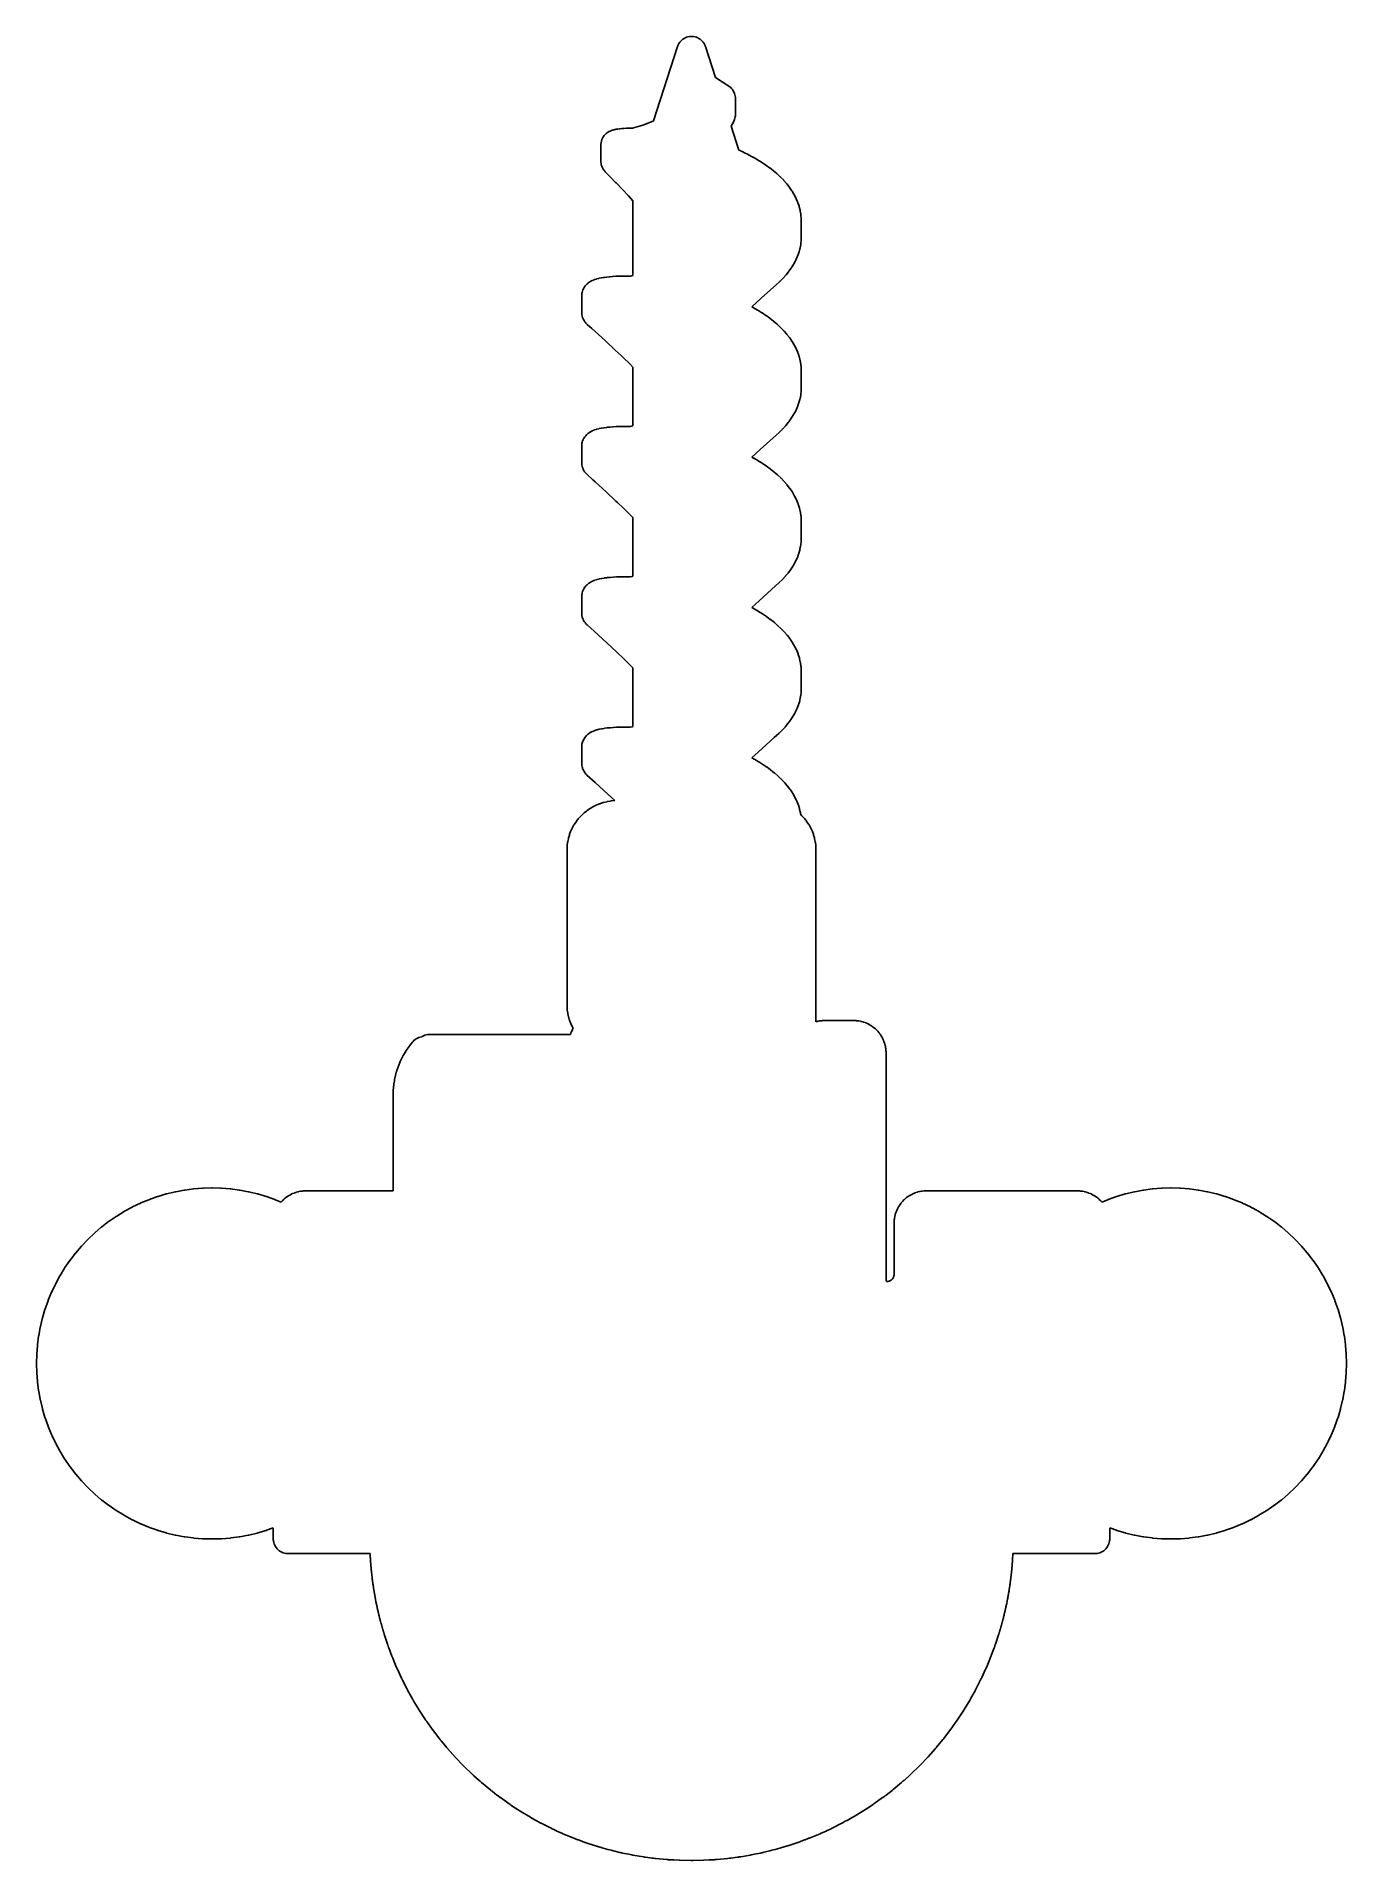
# Model space of a CAD drawing. Header units: metres. Extents: x -45 to 45, y -22 to 103.
import ezdxf

# ---------------------------------------------------------------- set-up
doc = ezdxf.new("R2010")
doc.units = ezdxf.units.M

msp = doc.modelspace()

# ---------------------------------------------------------------- linework, layer by layer
at = {"layer": 'CHANNEL'}
for p, q in [((-0.86, 102.315), (-0.804, 102.396)), ((-0.804, 102.396), (-0.741, 102.471)), ((-0.741, 102.471), (-0.671, 102.539)), ((-0.671, 102.539), (-0.595, 102.601)), ((-0.595, 102.601), (-0.513, 102.654)), ((-0.513, 102.654), (-0.427, 102.7)), ((-0.427, 102.7), (-0.336, 102.737)), ((-0.336, 102.737), (-0.242, 102.765)), ((-0.242, 102.765), (-0.146, 102.784)), ((-0.146, 102.784), (-0.049, 102.793)), ((-0.049, 102.793), (0.049, 102.793)), ((0.049, 102.793), (0.146, 102.784)), ((0.146, 102.784), (0.242, 102.765)), ((0.242, 102.765), (0.336, 102.737)), ((0.336, 102.737), (0.427, 102.7)), ((0.427, 102.7), (0.513, 102.654)), ((0.513, 102.654), (0.595, 102.601)), ((0.595, 102.601), (0.671, 102.539)), ((0.671, 102.539), (0.741, 102.471)), ((0.741, 102.471), (0.804, 102.396)), ((0.804, 102.396), (0.86, 102.315)), ((-2.601, 97.014), (-0.958, 102.105)), ((-0.958, 102.105), (-0.941, 102.151)), ((-0.941, 102.151), (-0.907, 102.23)), ((-0.907, 102.23), (-0.86, 102.315)), ((0.86, 102.315), (0.907, 102.23)), ((0.907, 102.23), (0.941, 102.151)), ((0.941, 102.151), (0.958, 102.105)), ((0.958, 102.105), (1.644, 99.979)), ((1.644, 99.979), (2.546, 99.398)), ((2.546, 99.398), (2.588, 99.37)), ((2.588, 99.37), (2.658, 99.315)), ((2.658, 99.315), (2.73, 99.244)), ((2.73, 99.244), (2.795, 99.167)), ((2.795, 99.167), (2.852, 99.083)), ((2.852, 99.083), (2.901, 98.995)), ((2.901, 98.995), (2.94, 98.902)), ((2.94, 98.902), (2.97, 98.805)), ((2.97, 98.805), (2.99, 98.706)), ((2.99, 98.706), (2.999, 98.617)), ((2.999, 98.617), (3, 98.567)), ((2.999, 97.375), (2.992, 97.294)), ((3, 97.422), (2.999, 97.375)), ((3, 98.567), (3, 97.422)), ((-5.901, 96.093), (-5.83, 96.159)), ((-5.83, 96.159), (-5.762, 96.211)), ((-5.762, 96.211), (-5.721, 96.238)), ((-5.721, 96.238), (-5.678, 96.265)), ((-5.678, 96.265), (-5.637, 96.289)), ((-5.637, 96.289), (-5.571, 96.322)), ((-5.571, 96.322), (-5.527, 96.34)), ((-5.527, 96.34), (-5.466, 96.364)), ((-5.466, 96.364), (-5.43, 96.377)), ((-5.43, 96.377), (-5.393, 96.388)), ((-5.393, 96.388), (-5.319, 96.408)), ((-5.319, 96.408), (-5.296, 96.414)), ((-5.296, 96.414), (-5.273, 96.419)), ((-5.273, 96.419), (-5.189, 96.437)), ((-5.189, 96.437), (-5.174, 96.44)), ((-5.174, 96.44), (-5.157, 96.443)), ((-5.157, 96.443), (-5.059, 96.459)), ((-5.059, 96.459), (-5.047, 96.461)), ((-5.047, 96.461), (-5.034, 96.462)), ((-5.034, 96.462), (-4.922, 96.477)), ((-4.922, 96.477), (-4.913, 96.478)), ((-4.913, 96.478), (-4.902, 96.479)), ((-4.902, 96.479), (-4.776, 96.492)), ((-4.776, 96.492), (-4.768, 96.493)), ((-4.768, 96.493), (-4.758, 96.494)), ((-4.758, 96.494), (-4.617, 96.505)), ((-4.617, 96.505), (-4.61, 96.505)), ((-4.61, 96.505), (-4.602, 96.506)), ((-4.602, 96.506), (-4.445, 96.515)), ((-4.445, 96.515), (-4.435, 96.515)), ((-4.435, 96.515), (-4.259, 96.522)), ((-4.259, 96.522), (-4.25, 96.523)), ((-4.25, 96.523), (-4.06, 96.527)), ((-4.06, 96.527), (-4.051, 96.527)), ((-4.051, 96.527), (-4.045, 96.527)), ((-4.045, 96.527), (-3.958, 96.546)), ((-3.958, 96.546), (-3.813, 96.582)), ((-3.813, 96.582), (-3.658, 96.624)), ((-3.658, 96.624), (-3.495, 96.672)), ((-3.495, 96.672), (-3.325, 96.726)), ((-3.325, 96.726), (-3.152, 96.787)), ((-3.152, 96.787), (-2.976, 96.853)), ((-2.976, 96.853), (-2.799, 96.925)), ((-2.799, 96.925), (-2.624, 97.003)), ((-2.624, 97.003), (-2.601, 97.014)), ((2.724, 96.661), (2.719, 96.652)), ((2.719, 96.652), (3.247, 95.015)), ((2.806, 96.807), (2.724, 96.661)), ((2.817, 96.826), (2.806, 96.807)), ((2.826, 96.845), (2.817, 96.826)), ((2.901, 96.995), (2.826, 96.845)), ((2.92, 97.037), (2.901, 96.995)), ((2.95, 97.114), (2.92, 97.037)), ((2.975, 97.203), (2.95, 97.114)), ((2.992, 97.294), (2.975, 97.203)), ((-6.196, 95.385), (-6.194, 95.439)), ((-6.196, 94.239), (-6.196, 95.385)), ((-6.194, 95.439), (-6.184, 95.534)), ((-6.184, 95.534), (-6.161, 95.639)), ((-6.161, 95.639), (-6.127, 95.742)), ((-6.127, 95.742), (-6.088, 95.828)), ((-6.088, 95.828), (-6.062, 95.876)), ((-6.062, 95.876), (-6.041, 95.911)), ((-6.041, 95.911), (-6.015, 95.952)), ((-6.015, 95.952), (-5.965, 96.021)), ((-5.965, 96.021), (-5.901, 96.093)), ((3.247, 95.015), (3.252, 95.012)), ((3.252, 95.012), (3.561, 94.868)), ((3.561, 94.868), (3.569, 94.864)), ((3.569, 94.864), (3.579, 94.86)), ((3.579, 94.86), (3.879, 94.71)), ((-6.195, 94.192), (-6.196, 94.239)), ((-6.187, 94.109), (-6.195, 94.192)), ((-6.169, 94.015), (-6.187, 94.109)), ((-6.143, 93.924), (-6.169, 94.015)), ((-6.112, 93.847), (-6.143, 93.924)), ((-6.092, 93.804), (-6.112, 93.847)), ((-6.074, 93.769), (-6.092, 93.804)), ((-6.049, 93.722), (-6.074, 93.769)), ((-5.997, 93.642), (-6.049, 93.722)), ((-5.937, 93.568), (-5.997, 93.642)), ((3.879, 94.71), (3.888, 94.706)), ((3.888, 94.706), (3.898, 94.701)), ((3.898, 94.701), (4.189, 94.545)), ((4.189, 94.545), (4.198, 94.54)), ((4.198, 94.54), (4.208, 94.534)), ((4.208, 94.534), (4.49, 94.373)), ((4.49, 94.373), (4.499, 94.367)), ((4.499, 94.367), (4.51, 94.361)), ((4.51, 94.361), (4.781, 94.194)), ((4.781, 94.194), (4.791, 94.188)), ((4.791, 94.188), (4.802, 94.181)), ((4.802, 94.181), (5.062, 94.009)), ((5.062, 94.009), (5.072, 94.002)), ((5.072, 94.002), (5.083, 93.993)), ((5.083, 93.993), (5.331, 93.816)), ((5.331, 93.816), (5.342, 93.808)), ((5.342, 93.808), (5.354, 93.799)), ((5.354, 93.799), (5.589, 93.616)), ((5.589, 93.616), (5.6, 93.608)), ((5.6, 93.608), (5.613, 93.597)), ((-5.899, 93.529), (-5.937, 93.568)), ((-5.656, 93.287), (-5.899, 93.529)), ((-5.189, 92.811), (-5.656, 93.287)), ((-5.147, 92.769), (-5.189, 92.811)), ((-4.704, 92.304), (-5.147, 92.769)), ((5.613, 93.597), (5.835, 93.41)), ((5.835, 93.41), (5.846, 93.4)), ((5.846, 93.4), (5.859, 93.388)), ((5.859, 93.388), (6.067, 93.196)), ((6.067, 93.196), (6.079, 93.184)), ((6.079, 93.184), (6.093, 93.171)), ((6.093, 93.171), (6.286, 92.974)), ((6.286, 92.974), (6.3, 92.959)), ((6.3, 92.959), (6.313, 92.945)), ((6.313, 92.945), (6.491, 92.744)), ((6.491, 92.744), (6.505, 92.728)), ((6.505, 92.728), (6.518, 92.711)), ((6.518, 92.711), (6.68, 92.507)), ((6.68, 92.507), (6.694, 92.489)), ((6.694, 92.489), (6.707, 92.47)), ((6.707, 92.47), (6.852, 92.261)), ((-4.313, 91.88), (-4.704, 92.304)), ((-4.01, 91.541), (-4.313, 91.88)), ((-4.01, 86.436), (-4.01, 91.541)), ((6.852, 92.261), (6.866, 92.241)), ((6.866, 92.241), (6.879, 92.22)), ((6.879, 92.22), (7.008, 92.008)), ((7.008, 92.008), (7.021, 91.985)), ((7.021, 91.985), (7.034, 91.961)), ((7.034, 91.961), (7.145, 91.746)), ((7.145, 91.746), (7.157, 91.72)), ((7.157, 91.72), (7.169, 91.695)), ((7.169, 91.695), (7.262, 91.476)), ((7.262, 91.476), (7.273, 91.448)), ((7.273, 91.448), (7.283, 91.42)), ((7.283, 91.42), (7.358, 91.199)), ((7.358, 91.199), (7.367, 91.169)), ((7.367, 91.169), (7.375, 91.139)), ((7.375, 91.139), (7.431, 90.915)), ((7.431, 90.915), (7.439, 90.884)), ((7.439, 90.884), (7.444, 90.852)), ((7.444, 90.852), (7.481, 90.626)), ((7.481, 90.626), (7.486, 90.594)), ((7.486, 90.594), (7.489, 90.561)), ((7.489, 90.561), (7.506, 90.336)), ((7.506, 90.336), (7.508, 90.306)), ((7.508, 90.306), (7.509, 90.276)), ((7.509, 90.276), (7.509, 89.141)), ((7.481, 88.626), (7.477, 88.593)), ((7.503, 88.852), (7.481, 88.626)), ((7.505, 88.885), (7.503, 88.852)), ((7.506, 88.919), (7.505, 88.885)), ((7.509, 89.141), (7.506, 88.919)), ((7.115, 87.447), (7, 87.232)), ((7.128, 87.472), (7.115, 87.447)), ((7.14, 87.497), (7.128, 87.472)), ((7.237, 87.715), (7.14, 87.497)), ((7.249, 87.742), (7.237, 87.715)), ((7.259, 87.77), (7.249, 87.742)), ((7.338, 87.991), (7.259, 87.77)), ((7.348, 88.02), (7.338, 87.991)), ((7.356, 88.05), (7.348, 88.02)), ((7.417, 88.273), (7.356, 88.05)), ((7.425, 88.304), (7.417, 88.273)), ((7.431, 88.335), (7.425, 88.304)), ((7.472, 88.561), (7.431, 88.335)), ((7.477, 88.593), (7.472, 88.561)), ((-6.798, 86.089), (-6.702, 86.131)), ((-6.702, 86.131), (-6.671, 86.144)), ((-6.671, 86.144), (-6.639, 86.155)), ((-6.639, 86.155), (-6.531, 86.191)), ((-6.531, 86.191), (-6.508, 86.199)), ((-6.508, 86.199), (-6.484, 86.206)), ((-6.484, 86.206), (-6.363, 86.238)), ((-6.363, 86.238), (-6.344, 86.243)), ((-6.344, 86.243), (-6.325, 86.247)), ((-6.325, 86.247), (-6.19, 86.276)), ((-6.19, 86.276), (-6.176, 86.278)), ((-6.176, 86.278), (-6.16, 86.281)), ((-6.16, 86.281), (-6.009, 86.307)), ((-6.009, 86.307), (-5.997, 86.309)), ((-5.997, 86.309), (-5.984, 86.311)), ((-5.984, 86.311), (-5.818, 86.333)), ((-5.818, 86.333), (-5.808, 86.335)), ((-5.808, 86.335), (-5.797, 86.336)), ((-5.797, 86.336), (-5.616, 86.355)), ((-5.616, 86.355), (-5.607, 86.356)), ((-5.607, 86.356), (-5.597, 86.357)), ((-5.597, 86.357), (-5.403, 86.372)), ((-5.403, 86.372), (-5.395, 86.373)), ((-5.395, 86.373), (-5.385, 86.373)), ((-5.385, 86.373), (-5.177, 86.385)), ((-5.177, 86.385), (-5.169, 86.385)), ((-5.169, 86.385), (-5.161, 86.386)), ((-5.161, 86.386), (-4.939, 86.393)), ((-4.939, 86.393), (-4.932, 86.393)), ((-4.932, 86.393), (-4.924, 86.393)), ((-4.924, 86.393), (-4.688, 86.397)), ((-4.688, 86.397), (-4.678, 86.397)), ((-4.678, 86.397), (-4.426, 86.396)), ((-4.426, 86.396), (-4.417, 86.395)), ((-4.417, 86.395), (-4.204, 86.391)), ((-4.204, 86.391), (-4.18, 86.396)), ((-4.18, 86.396), (-4.024, 86.433)), ((-4.024, 86.433), (-4.01, 86.436)), ((6.238, 86.228), (6.042, 86.033)), ((6.252, 86.242), (6.238, 86.228)), ((6.265, 86.257), (6.252, 86.242)), ((6.445, 86.456), (6.265, 86.257)), ((6.459, 86.472), (6.445, 86.456)), ((6.473, 86.488), (6.459, 86.472)), ((6.638, 86.691), (6.473, 86.488)), ((6.652, 86.709), (6.638, 86.691)), ((6.666, 86.728), (6.652, 86.709)), ((6.815, 86.935), (6.666, 86.728)), ((6.829, 86.955), (6.815, 86.935)), ((6.842, 86.976), (6.829, 86.955)), ((6.974, 87.187), (6.842, 86.976)), ((6.988, 87.209), (6.974, 87.187)), ((7, 87.232), (6.988, 87.209)), ((-7.509, 85.041), (-7.508, 85.071)), ((-7.509, 83.898), (-7.509, 85.041)), ((-7.508, 85.071), (-7.507, 85.101)), ((-7.507, 85.101), (-7.502, 85.156)), ((-7.502, 85.156), (-7.498, 85.202)), ((-7.498, 85.202), (-7.484, 85.283)), ((-7.484, 85.283), (-7.46, 85.372)), ((-7.46, 85.372), (-7.428, 85.459)), ((-7.428, 85.459), (-7.393, 85.532)), ((-7.393, 85.532), (-7.371, 85.573)), ((-7.371, 85.573), (-7.338, 85.627)), ((-7.338, 85.627), (-7.311, 85.671)), ((-7.311, 85.671), (-7.256, 85.745)), ((-7.256, 85.745), (-7.194, 85.812)), ((-7.194, 85.812), (-7.156, 85.848)), ((-7.156, 85.848), (-7.1, 85.898)), ((-7.1, 85.898), (-7.063, 85.929)), ((-7.063, 85.929), (-7.004, 85.973)), ((-7.004, 85.973), (-6.963, 85.999)), ((-6.963, 85.999), (-6.884, 86.045)), ((-6.884, 86.045), (-6.842, 86.068)), ((-6.842, 86.068), (-6.798, 86.089)), ((4.775, 84.881), (4.136, 84.287)), ((5.81, 85.822), (4.775, 84.881)), ((6.017, 86.009), (5.81, 85.822)), ((6.03, 86.022), (6.017, 86.009)), ((6.042, 86.033), (6.03, 86.022)), ((-7.508, 83.846), (-7.509, 83.898)), ((-7.498, 83.755), (-7.508, 83.846)), ((-7.477, 83.653), (-7.498, 83.755)), ((-7.449, 83.566), (-7.477, 83.653)), ((4.136, 84.287), (4.213, 84.245)), ((4.213, 84.245), (4.222, 84.24)), ((4.222, 84.24), (4.232, 84.235)), ((4.232, 84.235), (4.513, 84.073)), ((4.513, 84.073), (4.522, 84.067)), ((4.522, 84.067), (4.533, 84.061)), ((4.533, 84.061), (4.803, 83.894)), ((4.803, 83.894), (4.813, 83.887)), ((4.813, 83.887), (4.824, 83.88)), ((4.824, 83.88), (5.083, 83.707)), ((5.083, 83.707), (5.093, 83.7)), ((5.093, 83.7), (5.105, 83.692)), ((5.105, 83.692), (5.352, 83.514)), ((-7.43, 83.518), (-7.449, 83.566)), ((-7.406, 83.463), (-7.43, 83.518)), ((-7.387, 83.422), (-7.406, 83.463)), ((-7.349, 83.353), (-7.387, 83.422)), ((-7.299, 83.278), (-7.349, 83.353)), ((-7.25, 83.217), (-7.299, 83.278)), ((-7.22, 83.184), (-7.25, 83.217)), ((-7.173, 83.135), (-7.22, 83.184)), ((-7.153, 83.115), (-7.173, 83.135)), ((-7.132, 83.096), (-7.153, 83.115)), ((-6.823, 82.818), (-7.132, 83.096)), ((-5.907, 81.982), (-6.823, 82.818)), ((5.352, 83.514), (5.362, 83.506)), ((5.362, 83.506), (5.375, 83.497)), ((5.375, 83.497), (5.609, 83.314)), ((5.609, 83.314), (5.62, 83.305)), ((5.62, 83.305), (5.632, 83.295)), ((5.632, 83.295), (5.853, 83.107)), ((5.853, 83.107), (5.865, 83.097)), ((5.865, 83.097), (5.878, 83.085)), ((5.878, 83.085), (6.085, 82.892)), ((6.085, 82.892), (6.097, 82.881)), ((6.097, 82.881), (6.11, 82.867)), ((6.11, 82.867), (6.302, 82.67)), ((6.302, 82.67), (6.316, 82.655)), ((6.316, 82.655), (6.33, 82.64)), ((6.33, 82.64), (6.506, 82.44)), ((6.506, 82.44), (6.52, 82.423)), ((6.52, 82.423), (6.533, 82.406)), ((6.533, 82.406), (6.694, 82.202)), ((-5.215, 81.339), (-5.907, 81.982)), ((-4.819, 80.964), (-5.215, 81.339)), ((6.694, 82.202), (6.708, 82.183)), ((6.708, 82.183), (6.721, 82.164)), ((6.721, 82.164), (6.865, 81.956)), ((6.865, 81.956), (6.879, 81.935)), ((6.879, 81.935), (6.892, 81.914)), ((6.892, 81.914), (7.019, 81.701)), ((7.019, 81.701), (7.032, 81.678)), ((7.032, 81.678), (7.045, 81.655)), ((7.045, 81.655), (7.155, 81.439)), ((7.155, 81.439), (7.167, 81.413)), ((7.167, 81.413), (7.178, 81.387)), ((7.178, 81.387), (7.27, 81.168)), ((7.27, 81.168), (7.281, 81.14)), ((7.281, 81.14), (7.291, 81.112)), ((-4.669, 80.822), (-4.819, 80.964)), ((-4.224, 80.39), (-4.669, 80.822)), ((-4.01, 80.177), (-4.224, 80.39)), ((-4.01, 76.15), (-4.01, 80.177)), ((7.291, 81.112), (7.364, 80.89)), ((7.364, 80.89), (7.374, 80.861)), ((7.374, 80.861), (7.382, 80.83)), ((7.382, 80.83), (7.436, 80.606)), ((7.436, 80.606), (7.443, 80.575)), ((7.443, 80.575), (7.449, 80.543)), ((7.449, 80.543), (7.484, 80.317)), ((7.484, 80.317), (7.489, 80.285)), ((7.489, 80.285), (7.492, 80.252)), ((7.492, 80.252), (7.507, 80.027)), ((7.507, 80.027), (7.509, 80)), ((7.509, 80), (7.509, 79.973)), ((7.509, 79.973), (7.509, 78.84)), ((7.509, 78.832), (7.505, 78.609)), ((7.509, 78.84), (7.509, 78.832)), ((7.228, 77.408), (7.13, 77.19)), ((7.24, 77.435), (7.228, 77.408)), ((7.251, 77.462), (7.24, 77.435)), ((7.331, 77.683), (7.251, 77.462)), ((7.341, 77.712), (7.331, 77.683)), ((7.35, 77.741), (7.341, 77.712)), ((7.412, 77.965), (7.35, 77.741)), ((7.419, 77.996), (7.412, 77.965)), ((7.426, 78.027), (7.419, 77.996)), ((7.469, 78.252), (7.426, 78.027)), ((7.474, 78.284), (7.469, 78.252)), ((7.478, 78.317), (7.474, 78.284)), ((7.501, 78.543), (7.478, 78.317)), ((7.504, 78.576), (7.501, 78.543)), ((7.505, 78.609), (7.504, 78.576)), ((-4.192, 76.106), (-4.037, 76.143)), ((-4.037, 76.143), (-4.01, 76.15)), ((6.43, 76.151), (6.248, 75.953)), ((6.444, 76.167), (6.43, 76.151)), ((6.458, 76.183), (6.444, 76.167)), ((6.624, 76.386), (6.458, 76.183)), ((6.638, 76.404), (6.624, 76.386)), ((6.651, 76.422), (6.638, 76.404)), ((6.802, 76.63), (6.651, 76.422)), ((6.816, 76.649), (6.802, 76.63)), ((6.829, 76.67), (6.816, 76.649)), ((6.962, 76.881), (6.829, 76.67)), ((6.976, 76.903), (6.962, 76.881)), ((6.989, 76.926), (6.976, 76.903)), ((7.105, 77.14), (6.989, 76.926)), ((7.118, 77.165), (7.105, 77.14)), ((7.13, 77.19), (7.118, 77.165)), ((-7.504, 74.852), (-7.497, 74.912)), ((-7.497, 74.912), (-7.491, 74.957)), ((-7.491, 74.957), (-7.475, 75.034)), ((-7.475, 75.034), (-7.448, 75.121)), ((-7.448, 75.121), (-7.414, 75.205)), ((-7.414, 75.205), (-7.378, 75.276)), ((-7.378, 75.276), (-7.354, 75.315)), ((-7.354, 75.315), (-7.32, 75.368)), ((-7.32, 75.368), (-7.292, 75.41)), ((-7.292, 75.41), (-7.238, 75.479)), ((-7.238, 75.479), (-7.177, 75.543)), ((-7.177, 75.543), (-7.14, 75.577)), ((-7.14, 75.577), (-7.083, 75.626)), ((-7.083, 75.626), (-7.047, 75.655)), ((-7.047, 75.655), (-6.989, 75.696)), ((-6.989, 75.696), (-6.949, 75.721)), ((-6.949, 75.721), (-6.869, 75.767)), ((-6.869, 75.767), (-6.828, 75.789)), ((-6.828, 75.789), (-6.786, 75.808)), ((-6.786, 75.808), (-6.688, 75.85)), ((-6.688, 75.85), (-6.658, 75.862)), ((-6.658, 75.862), (-6.627, 75.873)), ((-6.627, 75.873), (-6.518, 75.909)), ((-6.518, 75.909), (-6.495, 75.916)), ((-6.495, 75.916), (-6.472, 75.923)), ((-6.472, 75.923), (-6.35, 75.955)), ((-6.35, 75.955), (-6.333, 75.959)), ((-6.333, 75.959), (-6.314, 75.963)), ((-6.314, 75.963), (-6.176, 75.992)), ((-6.176, 75.992), (-6.163, 75.994)), ((-6.163, 75.994), (-6.147, 75.997)), ((-6.147, 75.997), (-5.995, 76.023)), ((-5.995, 76.023), (-5.983, 76.025)), ((-5.983, 76.025), (-5.97, 76.027)), ((-5.97, 76.027), (-5.803, 76.049)), ((-5.803, 76.049), (-5.793, 76.05)), ((-5.793, 76.05), (-5.782, 76.051)), ((-5.782, 76.051), (-5.6, 76.07)), ((-5.6, 76.07), (-5.591, 76.071)), ((-5.591, 76.071), (-5.581, 76.072)), ((-5.581, 76.072), (-5.386, 76.087)), ((-5.386, 76.087), (-5.378, 76.087)), ((-5.378, 76.087), (-5.368, 76.088)), ((-5.368, 76.088), (-5.159, 76.099)), ((-5.159, 76.099), (-5.151, 76.1)), ((-5.151, 76.1), (-5.143, 76.1)), ((-5.143, 76.1), (-4.919, 76.107)), ((-4.919, 76.107), (-4.909, 76.107)), ((-4.909, 76.107), (-4.668, 76.11)), ((-4.668, 76.11), (-4.659, 76.11)), ((-4.659, 76.11), (-4.406, 76.109)), ((-4.406, 76.109), (-4.397, 76.109)), ((-4.397, 76.109), (-4.204, 76.104)), ((-4.204, 76.104), (-4.192, 76.106)), ((5.793, 75.521), (4.699, 74.525)), ((5.999, 75.706), (5.793, 75.521)), ((6.013, 75.719), (5.999, 75.706)), ((6.024, 75.73), (6.013, 75.719)), ((6.221, 75.924), (6.024, 75.73)), ((6.235, 75.938), (6.221, 75.924)), ((6.248, 75.953), (6.235, 75.938)), ((-7.509, 74.762), (-7.508, 74.807)), ((-7.509, 73.615), (-7.509, 74.762)), ((-7.508, 74.807), (-7.504, 74.852)), ((4.699, 74.525), (4.136, 74)), ((4.136, 74), (4.236, 73.946)), ((4.236, 73.946), (4.245, 73.941)), ((4.245, 73.941), (4.255, 73.935)), ((4.255, 73.935), (4.535, 73.773)), ((4.535, 73.773), (4.545, 73.767)), ((4.545, 73.767), (4.556, 73.761)), ((4.556, 73.761), (4.825, 73.593)), ((-7.508, 73.567), (-7.509, 73.615)), ((-7.5, 73.484), (-7.508, 73.567)), ((-7.483, 73.391), (-7.5, 73.484)), ((-7.459, 73.31), (-7.483, 73.391)), ((-7.443, 73.265), (-7.459, 73.31)), ((-7.421, 73.21), (-7.443, 73.265)), ((-7.403, 73.167), (-7.421, 73.21)), ((-7.366, 73.095), (-7.403, 73.167)), ((-7.317, 73.016), (-7.366, 73.095)), ((-7.267, 72.951), (-7.317, 73.016)), ((-7.237, 72.916), (-7.267, 72.951)), ((-7.19, 72.866), (-7.237, 72.916)), ((-7.165, 72.839), (-7.19, 72.866)), ((-7.138, 72.814), (-7.165, 72.839)), ((-6.741, 72.457), (-7.138, 72.814)), ((-6.588, 72.317), (-6.741, 72.457)), ((4.825, 73.593), (4.835, 73.587)), ((4.835, 73.587), (4.846, 73.579)), ((4.846, 73.579), (5.104, 73.406)), ((5.104, 73.406), (5.114, 73.399)), ((5.114, 73.399), (5.126, 73.391)), ((5.126, 73.391), (5.372, 73.213)), ((5.372, 73.213), (5.383, 73.205)), ((5.383, 73.205), (5.395, 73.195)), ((5.395, 73.195), (5.628, 73.012)), ((5.628, 73.012), (5.639, 73.003)), ((5.639, 73.003), (5.652, 72.992)), ((5.652, 72.992), (5.872, 72.804)), ((5.872, 72.804), (5.883, 72.794)), ((5.883, 72.794), (5.896, 72.782)), ((5.896, 72.782), (6.102, 72.589)), ((6.102, 72.589), (6.114, 72.577)), ((6.114, 72.577), (6.128, 72.564)), ((6.128, 72.564), (6.319, 72.366)), ((-5.847, 71.64), (-6.588, 72.317)), ((-5.169, 71.009), (-5.847, 71.64)), ((6.319, 72.366), (6.333, 72.351)), ((6.333, 72.351), (6.346, 72.336)), ((6.346, 72.336), (6.521, 72.135)), ((6.521, 72.135), (6.535, 72.119)), ((6.535, 72.119), (6.548, 72.102)), ((6.548, 72.102), (6.707, 71.897)), ((6.707, 71.897), (6.721, 71.878)), ((6.721, 71.878), (6.735, 71.859)), ((6.735, 71.859), (6.878, 71.65)), ((6.878, 71.65), (6.891, 71.629)), ((6.891, 71.629), (6.904, 71.607)), ((6.904, 71.607), (7.03, 71.395)), ((7.03, 71.395), (7.043, 71.371)), ((7.043, 71.371), (7.056, 71.348)), ((7.056, 71.348), (7.164, 71.131)), ((-5.058, 70.904), (-5.169, 71.009)), ((-4.632, 70.499), (-5.058, 70.904)), ((-4.335, 70.211), (-4.632, 70.499)), ((-4.193, 70.073), (-4.335, 70.211)), ((-4.01, 69.891), (-4.193, 70.073)), ((-4.01, 65.864), (-4.01, 69.891)), ((7.164, 71.131), (7.176, 71.106)), ((7.176, 71.106), (7.188, 71.08)), ((7.188, 71.08), (7.278, 70.86)), ((7.278, 70.86), (7.289, 70.833)), ((7.289, 70.833), (7.299, 70.804)), ((7.299, 70.804), (7.371, 70.582)), ((7.371, 70.582), (7.38, 70.552)), ((7.38, 70.552), (7.388, 70.522)), ((7.388, 70.522), (7.441, 70.298)), ((7.441, 70.298), (7.448, 70.266)), ((7.448, 70.266), (7.453, 70.234)), ((7.453, 70.234), (7.487, 70.008)), ((7.487, 70.008), (7.491, 69.976)), ((7.491, 69.976), (7.494, 69.943)), ((7.494, 69.943), (7.508, 69.719)), ((7.508, 69.719), (7.509, 69.694)), ((7.509, 69.694), (7.51, 69.67)), ((7.51, 69.67), (7.51, 68.538)), ((7.334, 67.404), (7.324, 67.375)), ((7.343, 67.433), (7.334, 67.404)), ((7.406, 67.656), (7.343, 67.433)), ((7.414, 67.687), (7.406, 67.656)), ((7.421, 67.718), (7.414, 67.687)), ((7.465, 67.943), (7.421, 67.718)), ((7.471, 67.975), (7.465, 67.943)), ((7.475, 68.008), (7.471, 67.975)), ((7.5, 68.234), (7.475, 68.008)), ((7.503, 68.267), (7.5, 68.234)), ((7.504, 68.3), (7.503, 68.267)), ((7.509, 68.52), (7.504, 68.3)), ((7.51, 68.538), (7.509, 68.53)), ((7.509, 68.53), (7.509, 68.52)), ((6.788, 66.324), (6.637, 66.117)), ((6.802, 66.344), (6.788, 66.324)), ((6.816, 66.364), (6.802, 66.344)), ((6.951, 66.575), (6.816, 66.364)), ((6.964, 66.597), (6.951, 66.575)), ((6.977, 66.619), (6.964, 66.597)), ((7.095, 66.833), (6.977, 66.619)), ((7.108, 66.858), (7.095, 66.833)), ((7.12, 66.883), (7.108, 66.858)), ((7.22, 67.1), (7.12, 66.883)), ((7.231, 67.127), (7.22, 67.1)), ((7.242, 67.154), (7.231, 67.127)), ((7.324, 67.375), (7.242, 67.154)), ((-7.454, 64.817), (-7.414, 64.92)), ((-7.414, 64.92), (-7.369, 65.006)), ((-7.369, 65.006), (-7.339, 65.053)), ((-7.339, 65.053), (-7.302, 65.108)), ((-7.302, 65.108), (-7.274, 65.147)), ((-7.274, 65.147), (-7.22, 65.213)), ((-7.22, 65.213), (-7.16, 65.273)), ((-7.16, 65.273), (-7.124, 65.305)), ((-7.124, 65.305), (-7.066, 65.353)), ((-7.066, 65.353), (-7.03, 65.381)), ((-7.03, 65.381), (-6.974, 65.42)), ((-6.974, 65.42), (-6.935, 65.443)), ((-6.935, 65.443), (-6.855, 65.488)), ((-6.855, 65.488), (-6.814, 65.509)), ((-6.814, 65.509), (-6.773, 65.528)), ((-6.773, 65.528), (-6.675, 65.569)), ((-6.675, 65.569), (-6.645, 65.58)), ((-6.645, 65.58), (-6.615, 65.591)), ((-6.615, 65.591), (-6.505, 65.626)), ((-6.505, 65.626), (-6.483, 65.633)), ((-6.483, 65.633), (-6.46, 65.64)), ((-6.46, 65.64), (-6.336, 65.671)), ((-6.336, 65.671), (-6.32, 65.675)), ((-6.32, 65.675), (-6.302, 65.679)), ((-6.302, 65.679), (-6.162, 65.708)), ((-6.162, 65.708), (-6.149, 65.711)), ((-6.149, 65.711), (-6.134, 65.713)), ((-6.134, 65.713), (-5.98, 65.738)), ((-5.98, 65.738), (-5.969, 65.74)), ((-5.969, 65.74), (-5.956, 65.742)), ((-5.956, 65.742), (-5.788, 65.764)), ((-5.788, 65.764), (-5.778, 65.765)), ((-5.778, 65.765), (-5.767, 65.766)), ((-5.767, 65.766), (-5.584, 65.785)), ((-5.584, 65.785), (-5.575, 65.786)), ((-5.575, 65.786), (-5.565, 65.787)), ((-5.565, 65.787), (-5.369, 65.801)), ((-5.369, 65.801), (-5.361, 65.802)), ((-5.361, 65.802), (-5.351, 65.803)), ((-5.351, 65.803), (-5.141, 65.813)), ((-5.141, 65.813), (-5.133, 65.814)), ((-5.133, 65.814), (-5.125, 65.814)), ((-5.125, 65.814), (-4.9, 65.821)), ((-4.9, 65.821), (-4.89, 65.821)), ((-4.89, 65.821), (-4.648, 65.824)), ((-4.648, 65.824), (-4.639, 65.824)), ((-4.639, 65.824), (-4.385, 65.822)), ((-4.385, 65.822), (-4.376, 65.822)), ((-4.376, 65.822), (-4.203, 65.817)), ((-4.203, 65.817), (-4.05, 65.853)), ((-4.05, 65.853), (-4.01, 65.864)), ((5.755, 65.201), (4.625, 64.17)), ((5.982, 65.403), (5.755, 65.201)), ((5.995, 65.416), (5.982, 65.403)), ((6.007, 65.427), (5.995, 65.416)), ((6.204, 65.621), (6.007, 65.427)), ((6.218, 65.634), (6.204, 65.621)), ((6.231, 65.649), (6.218, 65.634)), ((6.414, 65.847), (6.231, 65.649)), ((6.428, 65.863), (6.414, 65.847)), ((6.442, 65.879), (6.428, 65.863)), ((6.609, 66.082), (6.442, 65.879)), ((6.623, 66.099), (6.609, 66.082)), ((6.637, 66.117), (6.623, 66.099)), ((-7.51, 64.474), (-7.509, 64.513)), ((-7.51, 63.329), (-7.51, 64.474)), ((-7.509, 64.513), (-7.504, 64.573)), ((-7.504, 64.573), (-7.499, 64.612)), ((-7.499, 64.612), (-7.49, 64.669)), ((-7.49, 64.669), (-7.48, 64.723)), ((-7.48, 64.723), (-7.454, 64.817)), ((4.625, 64.17), (4.136, 63.713)), ((4.136, 63.713), (4.26, 63.646)), ((-7.508, 63.271), (-7.51, 63.329)), ((-7.497, 63.171), (-7.508, 63.271)), ((-7.474, 63.072), (-7.497, 63.171)), ((-7.456, 63.017), (-7.474, 63.072)), ((-7.435, 62.959), (-7.456, 63.017)), ((-7.418, 62.914), (-7.435, 62.959)), ((-7.382, 62.838), (-7.418, 62.914)), ((-7.334, 62.755), (-7.382, 62.838)), ((-7.285, 62.687), (-7.334, 62.755)), ((-7.254, 62.65), (-7.285, 62.687)), ((-7.207, 62.597), (-7.254, 62.65)), ((-7.176, 62.563), (-7.207, 62.597)), ((-7.143, 62.532), (-7.176, 62.563)), ((-6.662, 62.099), (-7.143, 62.532)), ((4.26, 63.646), (4.269, 63.641)), ((4.269, 63.641), (4.279, 63.635)), ((4.279, 63.635), (4.558, 63.473)), ((4.558, 63.473), (4.568, 63.467)), ((4.568, 63.467), (4.578, 63.46)), ((4.578, 63.46), (4.847, 63.292)), ((4.847, 63.292), (4.857, 63.286)), ((4.857, 63.286), (4.868, 63.279)), ((4.868, 63.279), (5.125, 63.105)), ((5.125, 63.105), (5.136, 63.098)), ((5.136, 63.098), (5.147, 63.09)), ((5.147, 63.09), (5.392, 62.911)), ((5.392, 62.911), (5.403, 62.903)), ((5.403, 62.903), (5.415, 62.893)), ((5.415, 62.893), (5.647, 62.71)), ((5.647, 62.71), (5.659, 62.7)), ((5.659, 62.7), (5.671, 62.69)), ((5.671, 62.69), (5.89, 62.501)), ((5.89, 62.501), (5.902, 62.491)), ((5.902, 62.491), (5.915, 62.479)), ((5.915, 62.479), (6.119, 62.285)), ((-5.788, 61.299), (-6.662, 62.099)), ((-5.123, 60.679), (-5.788, 61.299)), ((6.119, 62.285), (6.132, 62.274)), ((6.132, 62.274), (6.145, 62.26)), ((6.145, 62.26), (6.335, 62.062)), ((6.335, 62.062), (6.349, 62.047)), ((6.349, 62.047), (6.362, 62.032)), ((6.362, 62.032), (6.536, 61.831)), ((6.536, 61.831), (6.55, 61.814)), ((6.55, 61.814), (6.563, 61.797)), ((6.563, 61.797), (6.721, 61.591)), ((6.721, 61.591), (6.735, 61.572)), ((6.735, 61.572), (6.749, 61.553)), ((6.749, 61.553), (6.89, 61.344)), ((6.89, 61.344), (6.904, 61.323)), ((6.904, 61.323), (6.917, 61.301)), ((6.917, 61.301), (7.041, 61.088)), ((-4.595, 60.177), (-5.123, 60.679)), ((-4.162, 59.756), (-4.595, 60.177)), ((7.041, 61.088), (7.054, 61.065)), ((7.054, 61.065), (7.067, 61.041)), ((7.067, 61.041), (7.174, 60.824)), ((7.174, 60.824), (7.186, 60.798)), ((7.186, 60.798), (7.197, 60.772)), ((7.197, 60.772), (7.286, 60.553)), ((7.286, 60.553), (7.297, 60.525)), ((7.297, 60.525), (7.307, 60.496)), ((7.307, 60.496), (7.377, 60.274)), ((7.377, 60.274), (7.386, 60.244)), ((7.386, 60.244), (7.394, 60.213)), ((7.394, 60.213), (7.445, 59.989)), ((7.445, 59.989), (7.452, 59.957)), ((7.452, 59.957), (7.457, 59.925)), ((7.457, 59.925), (7.489, 59.699)), ((-4.01, 59.605), (-4.162, 59.756)), ((-4.01, 55.577), (-4.01, 59.605)), ((7.489, 59.699), (7.493, 59.667)), ((7.493, 59.667), (7.496, 59.634)), ((7.496, 59.634), (7.509, 59.41)), ((7.509, 59.41), (7.509, 59.389)), ((7.509, 59.389), (7.51, 59.367)), ((7.51, 59.367), (7.51, 58.234)), ((7.461, 57.634), (7.416, 57.409)), ((7.467, 57.666), (7.461, 57.634)), ((7.472, 57.699), (7.467, 57.666)), ((7.498, 57.925), (7.472, 57.699)), ((7.501, 57.958), (7.498, 57.925)), ((7.503, 57.991), (7.501, 57.958)), ((7.509, 58.212), (7.503, 57.991)), ((7.51, 58.224), (7.509, 58.212)), ((7.51, 58.234), (7.51, 58.224)), ((6.939, 56.268), (6.803, 56.058)), ((6.952, 56.29), (6.939, 56.268)), ((6.965, 56.313), (6.952, 56.29)), ((7.084, 56.527), (6.965, 56.313)), ((7.097, 56.551), (7.084, 56.527)), ((7.109, 56.576), (7.097, 56.551)), ((7.211, 56.793), (7.109, 56.576)), ((7.222, 56.82), (7.211, 56.793)), ((7.233, 56.846), (7.222, 56.82)), ((7.317, 57.067), (7.233, 56.846)), ((7.327, 57.096), (7.317, 57.067)), ((7.336, 57.125), (7.327, 57.096)), ((7.401, 57.348), (7.336, 57.125)), ((7.409, 57.378), (7.401, 57.348)), ((7.416, 57.409), (7.409, 57.378)), ((-7.256, 54.883), (-7.202, 54.945)), ((-7.202, 54.945), (-7.143, 55.002)), ((-7.143, 55.002), (-7.108, 55.032)), ((-7.108, 55.032), (-7.049, 55.079)), ((-7.049, 55.079), (-7.014, 55.106)), ((-7.014, 55.106), (-6.959, 55.143)), ((-6.959, 55.143), (-6.921, 55.165)), ((-6.921, 55.165), (-6.84, 55.209)), ((-6.84, 55.209), (-6.801, 55.229)), ((-6.801, 55.229), (-6.761, 55.247)), ((-6.761, 55.247), (-6.662, 55.287)), ((-6.662, 55.287), (-6.633, 55.299)), ((-6.633, 55.299), (-6.603, 55.309)), ((-6.603, 55.309), (-6.492, 55.344)), ((-6.492, 55.344), (-6.47, 55.35)), ((-6.47, 55.35), (-6.447, 55.357)), ((-6.447, 55.357), (-6.323, 55.388)), ((-6.323, 55.388), (-6.307, 55.392)), ((-6.307, 55.392), (-6.289, 55.396)), ((-6.289, 55.396), (-6.149, 55.424)), ((-6.149, 55.424), (-6.135, 55.427)), ((-6.135, 55.427), (-6.12, 55.429)), ((-6.12, 55.429), (-5.966, 55.454)), ((-5.966, 55.454), (-5.954, 55.456)), ((-5.954, 55.456), (-5.942, 55.458)), ((-5.942, 55.458), (-5.773, 55.479)), ((-5.773, 55.479), (-5.763, 55.48)), ((-5.763, 55.48), (-5.752, 55.482)), ((-5.752, 55.482), (-5.568, 55.5)), ((-5.568, 55.5), (-5.559, 55.501)), ((-5.559, 55.501), (-5.549, 55.501)), ((-5.549, 55.501), (-5.351, 55.516)), ((-5.351, 55.516), (-5.343, 55.517)), ((-5.343, 55.517), (-5.334, 55.517)), ((-5.334, 55.517), (-5.123, 55.528)), ((-5.123, 55.528), (-5.115, 55.528)), ((-5.115, 55.528), (-5.107, 55.528)), ((-5.107, 55.528), (-4.881, 55.535)), ((-4.881, 55.535), (-4.871, 55.535)), ((-4.871, 55.535), (-4.628, 55.537)), ((-4.628, 55.537), (-4.619, 55.537)), ((-4.619, 55.537), (-4.364, 55.535)), ((-4.364, 55.535), (-4.355, 55.535)), ((-4.355, 55.535), (-4.204, 55.531)), ((-4.204, 55.531), (-4.062, 55.564)), ((-4.062, 55.564), (-4.01, 55.577)), ((5.967, 55.103), (5.652, 54.821)), ((5.979, 55.114), (5.967, 55.103)), ((5.989, 55.124), (5.979, 55.114)), ((6.188, 55.317), (5.989, 55.124)), ((6.201, 55.331), (6.188, 55.317)), ((6.215, 55.345), (6.201, 55.331)), ((6.399, 55.543), (6.215, 55.345)), ((6.413, 55.558), (6.399, 55.543)), ((6.426, 55.574), (6.413, 55.558)), ((6.595, 55.777), (6.426, 55.574)), ((6.609, 55.794), (6.595, 55.777)), ((6.622, 55.812), (6.609, 55.794)), ((6.775, 56.018), (6.622, 55.812)), ((6.789, 56.038), (6.775, 56.018)), ((6.803, 56.058), (6.789, 56.038)), ((-7.51, 54.192), (-7.509, 54.242)), ((-7.51, 53.047), (-7.51, 54.192)), ((-7.509, 54.242), (-7.501, 54.316)), ((-7.501, 54.316), (-7.493, 54.364)), ((-7.493, 54.364), (-7.482, 54.423)), ((-7.482, 54.423), (-7.47, 54.476)), ((-7.47, 54.476), (-7.442, 54.566)), ((-7.442, 54.566), (-7.399, 54.665)), ((-7.399, 54.665), (-7.353, 54.748)), ((-7.353, 54.748), (-7.322, 54.792)), ((-7.322, 54.792), (-7.284, 54.846)), ((-7.284, 54.846), (-7.256, 54.883)), ((4.553, 53.817), (4.136, 53.427)), ((5.652, 54.821), (4.553, 53.817)), ((-7.509, 52.995), (-7.51, 53.047)), ((-7.499, 52.905), (-7.509, 52.995)), ((-7.481, 52.816), (-7.499, 52.905)), ((-7.467, 52.766), (-7.481, 52.816)), ((-7.449, 52.709), (-7.467, 52.766)), ((-7.432, 52.662), (-7.449, 52.709)), ((-7.398, 52.582), (-7.432, 52.662)), ((-7.351, 52.495), (-7.398, 52.582)), ((-7.302, 52.424), (-7.351, 52.495)), ((-7.271, 52.385), (-7.302, 52.424)), ((4.136, 53.427), (4.283, 53.346)), ((4.283, 53.346), (4.292, 53.341)), ((4.292, 53.341), (4.302, 53.335)), ((4.302, 53.335), (4.581, 53.172)), ((4.581, 53.172), (4.59, 53.167)), ((4.59, 53.167), (4.601, 53.16)), ((4.601, 53.16), (4.869, 52.992)), ((4.869, 52.992), (4.879, 52.985)), ((4.879, 52.985), (4.89, 52.978)), ((4.89, 52.978), (5.146, 52.804)), ((5.146, 52.804), (5.157, 52.797)), ((5.157, 52.797), (5.168, 52.788)), ((5.168, 52.788), (5.412, 52.609)), ((5.412, 52.609), (5.423, 52.601)), ((5.423, 52.601), (5.435, 52.591)), ((5.435, 52.591), (5.666, 52.407)), ((-7.224, 52.329), (-7.271, 52.385)), ((-7.188, 52.288), (-7.224, 52.329)), ((-7.149, 52.25), (-7.188, 52.288)), ((-6.584, 51.742), (-7.149, 52.25)), ((-5.73, 50.959), (-6.584, 51.742)), ((5.666, 52.407), (5.678, 52.398)), ((5.678, 52.398), (5.691, 52.387)), ((5.691, 52.387), (5.908, 52.198)), ((5.908, 52.198), (5.92, 52.188)), ((5.92, 52.188), (5.933, 52.176)), ((5.933, 52.176), (6.136, 51.982)), ((6.136, 51.982), (6.149, 51.97)), ((6.149, 51.97), (6.162, 51.956)), ((6.162, 51.956), (6.351, 51.758)), ((6.351, 51.758), (6.365, 51.743)), ((6.365, 51.743), (6.378, 51.727)), ((6.378, 51.727), (6.551, 51.526)), ((6.551, 51.526), (6.565, 51.509)), ((6.565, 51.509), (6.578, 51.492)), ((6.578, 51.492), (6.735, 51.286)), ((6.735, 51.286), (6.749, 51.267)), ((6.749, 51.267), (6.762, 51.247)), ((6.762, 51.247), (6.902, 51.038)), ((-7.14, 49.829), (-6.975, 49.943)), ((-6.975, 49.943), (-6.951, 49.959)), ((-6.951, 49.959), (-6.927, 49.973)), ((-6.927, 49.973), (-6.754, 50.075)), ((-6.754, 50.075), (-6.73, 50.089)), ((-6.73, 50.089), (-6.705, 50.101)), ((-6.705, 50.101), (-6.525, 50.191)), ((-6.525, 50.191), (-6.5, 50.203)), ((-6.5, 50.203), (-6.474, 50.213)), ((-6.474, 50.213), (-6.287, 50.29)), ((-6.287, 50.29), (-6.261, 50.3)), ((-6.261, 50.3), (-6.235, 50.309)), ((-6.235, 50.309), (-6.043, 50.372)), ((-6.043, 50.372), (-6.017, 50.38)), ((-6.017, 50.38), (-5.991, 50.387)), ((-5.991, 50.387), (-5.794, 50.436)), ((-5.794, 50.436), (-5.767, 50.442)), ((-5.767, 50.442), (-5.741, 50.447)), ((-5.741, 50.447), (-5.54, 50.483)), ((-5.253, 50.514), (-5.73, 50.959)), ((-5.54, 50.483), (-5.514, 50.487)), ((-5.514, 50.487), (-5.487, 50.49)), ((-5.487, 50.49), (-5.284, 50.512)), ((-5.284, 50.512), (-5.257, 50.514)), ((-5.257, 50.514), (-5.253, 50.514)), ((6.902, 51.038), (6.916, 51.017)), ((6.916, 51.017), (6.929, 50.995)), ((6.929, 50.995), (7.052, 50.782)), ((7.052, 50.782), (7.065, 50.758)), ((7.065, 50.758), (7.078, 50.734)), ((7.078, 50.734), (7.183, 50.517)), ((7.183, 50.517), (7.195, 50.491)), ((7.195, 50.491), (7.206, 50.465)), ((7.206, 50.465), (7.294, 50.245)), ((7.294, 50.245), (7.305, 50.217)), ((7.305, 50.217), (7.314, 50.188)), ((7.314, 50.188), (7.383, 49.966)), ((7.383, 49.966), (7.392, 49.935)), ((7.392, 49.935), (7.399, 49.905)), ((-8.151, 48.652), (-8.136, 48.678)), ((-8.136, 48.678), (-8.04, 48.849)), ((-8.04, 48.849), (-8.025, 48.875)), ((-8.025, 48.875), (-8.009, 48.9)), ((-8.009, 48.9), (-7.899, 49.063)), ((-7.899, 49.063), (-7.882, 49.087)), ((-7.882, 49.087), (-7.864, 49.111)), ((-7.864, 49.111), (-7.742, 49.266)), ((-7.742, 49.266), (-7.723, 49.288)), ((-7.723, 49.288), (-7.704, 49.31)), ((-7.704, 49.31), (-7.57, 49.456)), ((-7.57, 49.456), (-7.55, 49.477)), ((-7.55, 49.477), (-7.529, 49.497)), ((-7.529, 49.497), (-7.384, 49.633)), ((-7.384, 49.633), (-7.363, 49.652)), ((-7.363, 49.652), (-7.341, 49.67)), ((-7.341, 49.67), (-7.185, 49.795)), ((-7.185, 49.795), (-7.163, 49.813)), ((-7.163, 49.813), (-7.14, 49.829)), ((7.399, 49.905), (7.449, 49.68)), ((7.449, 49.68), (7.456, 49.648)), ((7.456, 49.648), (7.461, 49.616)), ((7.461, 49.616), (7.47, 49.552)), ((7.47, 49.552), (7.529, 49.497)), ((7.529, 49.497), (7.55, 49.477)), ((7.55, 49.477), (7.57, 49.456)), ((7.57, 49.456), (7.704, 49.31)), ((7.704, 49.31), (7.723, 49.288)), ((7.723, 49.288), (7.742, 49.266)), ((7.742, 49.266), (7.864, 49.111)), ((7.864, 49.111), (7.882, 49.087)), ((7.882, 49.087), (7.899, 49.063)), ((7.899, 49.063), (8.009, 48.9)), ((8.009, 48.9), (8.025, 48.875)), ((8.025, 48.875), (8.04, 48.849)), ((8.04, 48.849), (8.136, 48.678)), ((8.136, 48.678), (8.151, 48.652)), ((-8.502, 47.4), (-8.5, 47.431)), ((-8.5, 47.431), (-8.497, 47.461)), ((-8.497, 47.461), (-8.474, 47.654)), ((-8.474, 47.654), (-8.469, 47.684)), ((-8.469, 47.684), (-8.464, 47.715)), ((-8.464, 47.715), (-8.425, 47.905)), ((-8.425, 47.905), (-8.419, 47.935)), ((-8.419, 47.935), (-8.411, 47.965)), ((-8.411, 47.965), (-8.357, 48.151)), ((-8.357, 48.151), (-8.348, 48.181)), ((-8.348, 48.181), (-8.338, 48.209)), ((-8.338, 48.209), (-8.27, 48.392)), ((-8.27, 48.392), (-8.259, 48.42)), ((-8.259, 48.42), (-8.246, 48.448)), ((-8.246, 48.448), (-8.164, 48.625)), ((-8.164, 48.625), (-8.151, 48.652)), ((8.151, 48.652), (8.164, 48.625)), ((8.164, 48.625), (8.246, 48.448)), ((8.246, 48.448), (8.259, 48.42)), ((8.259, 48.42), (8.27, 48.392)), ((8.27, 48.392), (8.338, 48.209)), ((8.338, 48.209), (8.348, 48.181)), ((8.348, 48.181), (8.357, 48.151)), ((8.357, 48.151), (8.411, 47.965)), ((8.411, 47.965), (8.419, 47.935)), ((8.419, 47.935), (8.425, 47.905)), ((8.425, 47.905), (8.464, 47.715)), ((8.464, 47.715), (8.469, 47.684)), ((8.469, 47.684), (8.474, 47.654)), ((8.474, 47.654), (8.497, 47.461)), ((8.497, 47.461), (8.5, 47.431)), ((8.5, 47.431), (8.502, 47.4)), ((-8.51, 47.194), (-8.509, 47.209)), ((-8.51, 47.18), (-8.51, 47.194)), ((-8.51, 36.507), (-8.51, 47.18)), ((-8.509, 47.209), (-8.502, 47.4)), ((8.502, 47.4), (8.509, 47.211)), ((8.509, 47.211), (8.51, 47.197)), ((8.51, 47.197), (8.51, 47.181)), ((8.51, 47.181), (8.51, 35.379)), ((-8.51, 36.491), (-8.51, 36.507)), ((-8.509, 36.478), (-8.51, 36.491)), ((-8.502, 36.29), (-8.509, 36.478)), ((-8.5, 36.259), (-8.502, 36.29)), ((-8.497, 36.229), (-8.5, 36.259)), ((-8.474, 36.037), (-8.497, 36.229)), ((-8.47, 36.007), (-8.474, 36.037)), ((-8.465, 35.977), (-8.47, 36.007)), ((-8.427, 35.788), (-8.465, 35.977)), ((-8.42, 35.758), (-8.427, 35.788)), ((-8.412, 35.729), (-8.42, 35.758)), ((-8.359, 35.543), (-8.412, 35.729)), ((-8.35, 35.514), (-8.359, 35.543)), ((-8.34, 35.485), (-8.35, 35.514)), ((-8.273, 35.304), (-8.34, 35.485)), ((-8.262, 35.276), (-8.273, 35.304)), ((-8.25, 35.248), (-8.262, 35.276)), ((-8.168, 35.072), (-8.25, 35.248)), ((-8.155, 35.045), (-8.168, 35.072)), ((-8.141, 35.019), (-8.155, 35.045)), ((-8.093, 34.933), (-8.141, 35.019)), ((8.51, 35.379), (8.58, 35.398)), ((8.58, 35.398), (8.608, 35.405)), ((8.608, 35.405), (8.636, 35.411)), ((8.636, 35.411), (8.742, 35.431)), ((8.742, 35.431), (8.771, 35.435)), ((8.771, 35.435), (8.799, 35.439)), ((8.799, 35.439), (8.912, 35.452)), ((8.912, 35.452), (8.962, 35.456)), ((8.962, 35.456), (9.012, 35.457)), ((9.012, 35.457), (9.108, 35.455)), ((9.108, 35.455), (11.091, 35.455)), ((11.091, 35.455), (11.188, 35.457)), ((11.188, 35.457), (11.238, 35.456)), ((11.238, 35.456), (11.288, 35.452)), ((11.288, 35.452), (11.401, 35.439)), ((11.401, 35.439), (11.429, 35.435)), ((11.429, 35.435), (11.458, 35.431)), ((11.458, 35.431), (11.564, 35.411)), ((11.564, 35.411), (11.592, 35.405)), ((11.592, 35.405), (11.62, 35.398)), ((11.62, 35.398), (11.724, 35.37)), ((11.724, 35.37), (11.751, 35.362)), ((11.751, 35.362), (11.779, 35.353)), ((11.779, 35.353), (11.88, 35.317)), ((11.88, 35.317), (11.907, 35.307)), ((11.907, 35.307), (11.934, 35.296)), ((11.934, 35.296), (12.033, 35.253)), ((12.033, 35.253), (12.059, 35.241)), ((12.059, 35.241), (12.085, 35.228)), ((12.085, 35.228), (12.18, 35.178)), ((12.18, 35.178), (12.205, 35.164)), ((12.205, 35.164), (12.23, 35.149)), ((12.23, 35.149), (12.321, 35.092)), ((12.321, 35.092), (12.345, 35.076)), ((12.345, 35.076), (12.369, 35.059)), ((12.369, 35.059), (12.455, 34.996)), ((12.455, 34.996), (12.478, 34.978)), ((12.478, 34.978), (12.5, 34.96)), ((12.5, 34.96), (12.582, 34.889)), ((-19.326, 33.679), (-19.31, 33.702)), ((-19.31, 33.702), (-19.293, 33.724)), ((-19.293, 33.724), (-19.079, 33.989)), ((-19.079, 33.989), (-19.047, 34.028)), ((-19.047, 34.028), (-18.985, 34.09)), ((-18.985, 34.09), (-18.909, 34.154)), ((-18.909, 34.154), (-18.826, 34.21)), ((-18.826, 34.21), (-18.739, 34.257)), ((-18.739, 34.257), (-18.647, 34.296)), ((-18.647, 34.296), (-18.552, 34.326)), ((-18.552, 34.326), (-18.454, 34.346)), ((-18.454, 34.346), (-18.452, 34.346)), ((-18.452, 34.346), (-18.42, 34.367)), ((-18.42, 34.367), (-18.332, 34.414)), ((-18.332, 34.414), (-18.241, 34.452)), ((-18.241, 34.452), (-18.146, 34.481)), ((-18.146, 34.481), (-18.048, 34.5)), ((-18.048, 34.5), (-17.961, 34.509)), ((-17.961, 34.509), (-17.912, 34.51)), ((-17.912, 34.51), (-8.288, 34.51)), ((-8.288, 34.51), (-8.249, 34.611)), ((-8.249, 34.611), (-8.238, 34.638)), ((-8.238, 34.638), (-8.226, 34.665)), ((-8.226, 34.665), (-8.145, 34.836)), ((-8.145, 34.836), (-8.132, 34.862)), ((-8.132, 34.862), (-8.118, 34.888)), ((-8.118, 34.888), (-8.093, 34.933)), ((12.582, 34.889), (12.603, 34.87)), ((12.603, 34.87), (12.624, 34.85)), ((12.624, 34.85), (12.7, 34.774)), ((12.7, 34.774), (12.72, 34.753)), ((12.72, 34.753), (12.739, 34.732)), ((12.739, 34.732), (12.81, 34.65)), ((12.81, 34.65), (12.828, 34.628)), ((12.828, 34.628), (12.846, 34.605)), ((12.846, 34.605), (12.909, 34.519)), ((12.909, 34.519), (12.926, 34.495)), ((12.926, 34.495), (12.942, 34.471)), ((12.942, 34.471), (13, 34.378)), ((13, 34.378), (13.025, 34.337)), ((13.025, 34.337), (13.042, 34.304)), ((13.042, 34.304), (13.083, 34.221)), ((13.083, 34.221), (13.091, 34.205)), ((13.091, 34.205), (13.103, 34.179)), ((13.103, 34.179), (13.146, 34.08)), ((13.146, 34.08), (13.157, 34.053)), ((13.157, 34.053), (13.167, 34.026)), ((13.167, 34.026), (13.203, 33.925)), ((13.203, 33.925), (13.212, 33.897)), ((13.212, 33.897), (13.22, 33.87)), ((13.22, 33.87), (13.248, 33.766)), ((13.248, 33.766), (13.255, 33.738)), ((13.255, 33.738), (13.261, 33.709)), ((13.261, 33.709), (13.281, 33.602)), ((-20.052, 32.351), (-19.923, 32.663)), ((-19.923, 32.663), (-19.912, 32.689)), ((-19.912, 32.689), (-19.9, 32.714)), ((-19.9, 32.714), (-19.748, 33.016)), ((-19.748, 33.016), (-19.736, 33.04)), ((-19.736, 33.04), (-19.722, 33.064)), ((-19.722, 33.064), (-19.549, 33.355)), ((-19.549, 33.355), (-19.535, 33.379)), ((-19.535, 33.379), (-19.519, 33.402)), ((-19.519, 33.402), (-19.326, 33.679)), ((13.281, 33.602), (13.289, 33.555)), ((13.289, 33.555), (13.295, 33.483)), ((13.295, 33.483), (13.296, 33.478)), ((13.296, 33.478), (13.302, 33.423)), ((13.302, 33.423), (13.305, 33.38)), ((13.305, 33.38), (13.306, 33.35)), ((13.306, 33.35), (13.308, 33.33)), ((13.308, 33.33), (13.31, 33.28)), ((13.31, 33.28), (13.31, 33.253)), ((13.31, 33.253), (13.31, 17.789)), ((-20.354, 31.184), (-20.35, 31.211)), ((-20.35, 31.211), (-20.289, 31.544)), ((-20.289, 31.544), (-20.284, 31.571)), ((-20.284, 31.571), (-20.278, 31.598)), ((-20.278, 31.598), (-20.194, 31.925)), ((-20.194, 31.925), (-20.187, 31.952)), ((-20.187, 31.952), (-20.178, 31.978)), ((-20.178, 31.978), (-20.072, 32.299)), ((-20.072, 32.299), (-20.062, 32.325)), ((-20.062, 32.325), (-20.052, 32.351)), ((-20.41, 30.424), (-20.398, 30.764)), ((-20.41, 30.41), (-20.41, 30.424)), ((-20.41, 30.398), (-20.41, 30.41)), ((-20.41, 23.808), (-20.41, 30.398)), ((-20.398, 30.764), (-20.396, 30.792)), ((-20.396, 30.792), (-20.394, 30.82)), ((-20.394, 30.82), (-20.357, 31.156)), ((-20.357, 31.156), (-20.354, 31.184)), ((-35.889, 23.606), (-35.317, 23.743)), ((-35.317, 23.743), (-35.297, 23.748)), ((-35.297, 23.748), (-35.277, 23.752)), ((-35.277, 23.752), (-34.699, 23.859)), ((-34.699, 23.859), (-34.679, 23.862)), ((-34.679, 23.862), (-34.659, 23.865)), ((-34.659, 23.865), (-34.075, 23.942)), ((-34.075, 23.942), (-34.055, 23.944)), ((-34.055, 23.944), (-34.035, 23.946)), ((-34.035, 23.946), (-33.449, 23.992)), ((-33.449, 23.992), (-33.429, 23.994)), ((-33.429, 23.994), (-33.408, 23.994)), ((-33.408, 23.994), (-32.823, 24.01)), ((-32.823, 24.01), (-32.811, 24.01)), ((-32.811, 24.01), (-32.792, 24.01)), ((-32.792, 24.01), (-32.778, 24.01)), ((-32.778, 24.01), (-32.192, 23.994)), ((-32.192, 23.994), (-32.171, 23.994)), ((-32.171, 23.994), (-32.151, 23.992)), ((-32.151, 23.992), (-31.565, 23.946)), ((-31.565, 23.946), (-31.545, 23.944)), ((-31.545, 23.944), (-31.525, 23.942)), ((-31.525, 23.942), (-30.941, 23.865)), ((-30.941, 23.865), (-30.921, 23.862)), ((-30.921, 23.862), (-30.901, 23.859)), ((-30.901, 23.859), (-30.323, 23.752)), ((-30.323, 23.752), (-30.303, 23.748)), ((-30.303, 23.748), (-30.283, 23.743)), ((-30.283, 23.743), (-29.711, 23.606)), ((-27.046, 23.712), (-27.022, 23.718)), ((-27.022, 23.718), (-26.92, 23.746)), ((-26.92, 23.746), (-26.892, 23.753)), ((-26.892, 23.753), (-26.863, 23.759)), ((-26.863, 23.759), (-26.758, 23.779)), ((-26.758, 23.779), (-26.729, 23.784)), ((-26.729, 23.784), (-26.701, 23.787)), ((-26.701, 23.787), (-26.594, 23.799)), ((-26.594, 23.799), (-26.565, 23.802)), ((-26.565, 23.802), (-26.536, 23.804)), ((-26.536, 23.804), (-26.433, 23.808)), ((-26.433, 23.808), (-26.42, 23.808)), ((-26.42, 23.808), (-26.406, 23.808)), ((-26.406, 23.808), (-20.41, 23.808)), ((15.344, 23.687), (15.439, 23.718)), ((15.439, 23.718), (15.464, 23.725)), ((15.464, 23.725), (15.49, 23.732)), ((15.49, 23.732), (15.587, 23.756)), ((15.587, 23.756), (15.613, 23.762)), ((15.613, 23.762), (15.64, 23.767)), ((15.64, 23.767), (15.738, 23.785)), ((15.738, 23.785), (15.764, 23.789)), ((15.764, 23.789), (15.791, 23.792)), ((15.791, 23.792), (15.898, 23.803)), ((15.898, 23.803), (15.951, 23.807)), ((15.951, 23.807), (16.003, 23.807)), ((16.003, 23.807), (16.086, 23.804)), ((16.086, 23.804), (26.404, 23.808)), ((26.404, 23.808), (26.417, 23.808)), ((26.417, 23.808), (26.432, 23.808)), ((26.432, 23.808), (26.536, 23.804)), ((26.536, 23.804), (26.565, 23.802)), ((26.565, 23.802), (26.594, 23.799)), ((26.594, 23.799), (26.701, 23.787)), ((26.701, 23.787), (26.729, 23.784)), ((26.729, 23.784), (26.758, 23.779)), ((26.758, 23.779), (26.863, 23.759)), ((26.863, 23.759), (26.892, 23.753)), ((26.892, 23.753), (26.92, 23.746)), ((26.92, 23.746), (27.022, 23.718)), ((27.022, 23.718), (27.046, 23.712)), ((29.711, 23.606), (30.283, 23.743)), ((30.283, 23.743), (30.303, 23.748)), ((30.303, 23.748), (30.323, 23.752)), ((30.323, 23.752), (30.901, 23.859)), ((30.901, 23.859), (30.921, 23.862)), ((30.921, 23.862), (30.941, 23.865)), ((30.941, 23.865), (31.525, 23.942)), ((31.525, 23.942), (31.545, 23.944)), ((31.545, 23.944), (31.565, 23.946)), ((31.565, 23.946), (32.151, 23.992)), ((32.151, 23.992), (32.171, 23.994)), ((32.171, 23.994), (32.192, 23.994)), ((32.192, 23.994), (32.78, 24.01)), ((32.78, 24.01), (32.8, 24.01)), ((32.8, 24.01), (32.82, 24.01)), ((32.82, 24.01), (33.408, 23.994)), ((33.408, 23.994), (33.429, 23.994)), ((33.429, 23.994), (33.449, 23.992)), ((33.449, 23.992), (34.035, 23.946)), ((34.035, 23.946), (34.055, 23.944)), ((34.055, 23.944), (34.075, 23.942)), ((34.075, 23.942), (34.659, 23.865)), ((34.659, 23.865), (34.679, 23.862)), ((34.679, 23.862), (34.699, 23.859)), ((34.699, 23.859), (35.277, 23.752)), ((35.277, 23.752), (35.297, 23.748)), ((35.297, 23.748), (35.317, 23.743)), ((35.317, 23.743), (35.889, 23.606)), ((-38.787, 22.411), (-38.27, 22.692)), ((-38.27, 22.692), (-38.252, 22.701)), ((-38.252, 22.701), (-38.234, 22.71)), ((-38.234, 22.71), (-37.703, 22.963)), ((-37.703, 22.963), (-37.685, 22.972)), ((-37.685, 22.972), (-37.666, 22.98)), ((-37.666, 22.98), (-37.123, 23.205)), ((-37.123, 23.205), (-37.104, 23.212)), ((-37.104, 23.212), (-37.085, 23.219)), ((-37.085, 23.219), (-36.53, 23.416)), ((-36.53, 23.416), (-36.511, 23.422)), ((-36.511, 23.422), (-36.492, 23.428)), ((-36.492, 23.428), (-35.928, 23.595)), ((-35.928, 23.595), (-35.908, 23.601)), ((-35.908, 23.601), (-35.889, 23.606)), ((-29.711, 23.606), (-29.692, 23.601)), ((-29.692, 23.601), (-29.672, 23.595)), ((-29.672, 23.595), (-29.108, 23.428)), ((-29.108, 23.428), (-29.089, 23.422)), ((-29.089, 23.422), (-29.07, 23.416)), ((-29.07, 23.416), (-28.515, 23.219)), ((-28.515, 23.219), (-28.496, 23.212)), ((-28.496, 23.212), (-28.477, 23.205)), ((-28.477, 23.205), (-28.076, 23.039)), ((-28.076, 23.039), (-28.032, 23.088)), ((-28.032, 23.088), (-28.013, 23.11)), ((-28.013, 23.11), (-27.992, 23.13)), ((-27.992, 23.13), (-27.898, 23.223)), ((-27.898, 23.223), (-27.877, 23.243)), ((-27.877, 23.243), (-27.855, 23.262)), ((-27.855, 23.262), (-27.792, 23.315)), ((-27.792, 23.315), (-27.769, 23.333)), ((-27.769, 23.333), (-27.746, 23.351)), ((-27.746, 23.351), (-27.635, 23.43)), ((-27.635, 23.43), (-27.608, 23.449)), ((-27.608, 23.449), (-27.58, 23.466)), ((-27.58, 23.466), (-27.489, 23.521)), ((-27.489, 23.521), (-27.465, 23.535)), ((-27.465, 23.535), (-27.44, 23.548)), ((-27.44, 23.548), (-27.345, 23.596)), ((-27.345, 23.596), (-27.319, 23.608)), ((-27.319, 23.608), (-27.292, 23.62)), ((-27.292, 23.62), (-27.193, 23.661)), ((-27.193, 23.661), (-27.17, 23.67)), ((-27.17, 23.67), (-27.146, 23.678)), ((-27.146, 23.678), (-27.07, 23.704)), ((-27.07, 23.704), (-27.046, 23.712)), ((14.025, 22.438), (14.038, 22.467)), ((14.038, 22.467), (14.088, 22.575)), ((14.088, 22.575), (14.101, 22.603)), ((14.101, 22.603), (14.115, 22.63)), ((14.115, 22.63), (14.169, 22.725)), ((14.169, 22.725), (14.182, 22.748)), ((14.182, 22.748), (14.196, 22.771)), ((14.196, 22.771), (14.244, 22.844)), ((14.244, 22.844), (14.256, 22.862)), ((14.256, 22.862), (14.27, 22.881)), ((14.27, 22.881), (14.319, 22.948)), ((14.319, 22.948), (14.334, 22.968)), ((14.334, 22.968), (14.35, 22.987)), ((14.35, 22.987), (14.416, 23.065)), ((14.416, 23.065), (14.434, 23.086)), ((14.434, 23.086), (14.454, 23.107)), ((14.454, 23.107), (14.53, 23.185)), ((14.53, 23.185), (14.553, 23.207)), ((14.553, 23.207), (14.577, 23.228)), ((14.577, 23.228), (14.671, 23.31)), ((14.671, 23.31), (14.693, 23.329)), ((14.693, 23.329), (14.716, 23.346)), ((14.716, 23.346), (14.786, 23.398)), ((14.786, 23.398), (14.804, 23.412)), ((14.804, 23.412), (14.824, 23.425)), ((14.824, 23.425), (14.897, 23.473)), ((14.897, 23.473), (14.917, 23.485)), ((14.917, 23.485), (14.938, 23.498)), ((14.938, 23.498), (15.017, 23.543)), ((15.017, 23.543), (15.039, 23.555)), ((15.039, 23.555), (15.062, 23.566)), ((15.062, 23.566), (15.152, 23.61)), ((15.152, 23.61), (15.176, 23.621)), ((15.176, 23.621), (15.201, 23.632)), ((15.201, 23.632), (15.293, 23.669)), ((15.293, 23.669), (15.318, 23.678)), ((15.318, 23.678), (15.344, 23.687)), ((27.046, 23.712), (27.07, 23.704)), ((27.07, 23.704), (27.146, 23.678)), ((27.146, 23.678), (27.17, 23.67)), ((27.17, 23.67), (27.193, 23.661)), ((27.193, 23.661), (27.292, 23.62)), ((27.292, 23.62), (27.319, 23.608)), ((27.319, 23.608), (27.345, 23.596)), ((27.345, 23.596), (27.44, 23.548)), ((27.44, 23.548), (27.465, 23.535)), ((27.465, 23.535), (27.489, 23.521)), ((27.489, 23.521), (27.58, 23.466)), ((27.58, 23.466), (27.608, 23.449)), ((27.608, 23.449), (27.635, 23.43)), ((27.635, 23.43), (27.746, 23.351)), ((27.746, 23.351), (27.769, 23.333)), ((27.769, 23.333), (27.792, 23.315)), ((27.792, 23.315), (27.855, 23.262)), ((27.855, 23.262), (27.877, 23.243)), ((27.877, 23.243), (27.898, 23.223)), ((27.898, 23.223), (27.992, 23.13)), ((27.992, 23.13), (28.013, 23.11)), ((28.013, 23.11), (28.032, 23.088)), ((28.032, 23.088), (28.076, 23.039)), ((28.076, 23.039), (28.477, 23.205)), ((28.477, 23.205), (28.496, 23.212)), ((28.496, 23.212), (28.515, 23.219)), ((28.515, 23.219), (29.07, 23.416)), ((29.07, 23.416), (29.089, 23.422)), ((29.089, 23.422), (29.108, 23.428)), ((29.108, 23.428), (29.672, 23.595)), ((29.672, 23.595), (29.692, 23.601)), ((29.692, 23.601), (29.711, 23.606)), ((35.889, 23.606), (35.908, 23.601)), ((35.908, 23.601), (35.928, 23.595)), ((35.928, 23.595), (36.492, 23.428)), ((36.492, 23.428), (36.511, 23.422)), ((36.511, 23.422), (36.53, 23.416)), ((36.53, 23.416), (37.085, 23.219)), ((37.085, 23.219), (37.104, 23.212)), ((37.104, 23.212), (37.123, 23.205)), ((37.123, 23.205), (37.666, 22.98)), ((37.666, 22.98), (37.685, 22.972)), ((37.685, 22.972), (37.703, 22.963)), ((37.703, 22.963), (38.234, 22.71)), ((38.234, 22.71), (38.252, 22.701)), ((38.252, 22.701), (38.27, 22.692)), ((38.27, 22.692), (38.787, 22.411)), ((-40.821, 20.939), (-40.374, 21.321)), ((-40.374, 21.321), (-40.358, 21.334)), ((-40.358, 21.334), (-40.342, 21.346)), ((-40.342, 21.346), (-39.876, 21.704)), ((-39.876, 21.704), (-39.859, 21.716)), ((-39.859, 21.716), (-39.843, 21.728)), ((-39.843, 21.728), (-39.358, 22.061)), ((-39.358, 22.061), (-39.341, 22.073)), ((-39.341, 22.073), (-39.324, 22.083)), ((-39.324, 22.083), (-38.822, 22.391)), ((-38.822, 22.391), (-38.805, 22.401)), ((-38.805, 22.401), (-38.787, 22.411)), ((13.86, 21.584), (13.861, 21.604)), ((13.86, 18.115), (13.86, 21.584)), ((13.861, 21.624), (13.864, 21.667)), ((13.861, 21.604), (13.861, 21.624)), ((13.864, 21.68), (13.865, 21.722)), ((13.864, 21.667), (13.864, 21.68)), ((13.865, 21.722), (13.868, 21.765)), ((13.868, 21.765), (13.874, 21.818)), ((13.874, 21.818), (13.875, 21.831)), ((13.875, 21.831), (13.881, 21.903)), ((13.881, 21.903), (13.889, 21.95)), ((13.889, 21.95), (13.911, 22.063)), ((13.911, 22.063), (13.917, 22.093)), ((13.917, 22.093), (13.925, 22.123)), ((13.925, 22.123), (13.938, 22.171)), ((13.938, 22.171), (13.94, 22.181)), ((13.94, 22.181), (13.96, 22.256)), ((13.96, 22.256), (13.974, 22.298)), ((13.974, 22.298), (14.014, 22.409)), ((14.014, 22.409), (14.025, 22.438)), ((38.787, 22.411), (38.805, 22.401)), ((38.805, 22.401), (38.822, 22.391)), ((38.822, 22.391), (39.324, 22.083)), ((39.324, 22.083), (39.341, 22.073)), ((39.341, 22.073), (39.358, 22.061)), ((39.358, 22.061), (39.843, 21.728)), ((39.843, 21.728), (39.859, 21.716)), ((39.859, 21.716), (39.876, 21.704)), ((39.876, 21.704), (40.342, 21.346)), ((40.342, 21.346), (40.358, 21.334)), ((40.358, 21.334), (40.374, 21.321)), ((40.374, 21.321), (40.821, 20.939)), ((-42.121, 19.574), (-41.739, 20.021)), ((-41.739, 20.021), (-41.725, 20.036)), ((-41.725, 20.036), (-41.712, 20.051)), ((-41.712, 20.051), (-41.307, 20.478)), ((-41.307, 20.478), (-41.292, 20.492)), ((-41.292, 20.492), (-41.278, 20.507)), ((-41.278, 20.507), (-40.851, 20.912)), ((-40.851, 20.912), (-40.836, 20.925)), ((-40.836, 20.925), (-40.821, 20.939)), ((40.821, 20.939), (40.836, 20.925)), ((40.836, 20.925), (40.851, 20.912)), ((40.851, 20.912), (41.278, 20.507)), ((41.278, 20.507), (41.292, 20.492)), ((41.292, 20.492), (41.307, 20.478)), ((41.307, 20.478), (41.712, 20.051)), ((41.712, 20.051), (41.725, 20.036)), ((41.725, 20.036), (41.739, 20.021)), ((41.739, 20.021), (42.121, 19.574)), ((-42.861, 18.558), (-42.528, 19.043)), ((-42.528, 19.043), (-42.516, 19.059)), ((-42.516, 19.059), (-42.504, 19.076)), ((-42.504, 19.076), (-42.146, 19.542)), ((-42.146, 19.542), (-42.134, 19.558)), ((-42.134, 19.558), (-42.121, 19.574)), ((42.121, 19.574), (42.134, 19.558)), ((42.134, 19.558), (42.146, 19.542)), ((42.146, 19.542), (42.504, 19.076)), ((42.504, 19.076), (42.516, 19.059)), ((42.516, 19.059), (42.528, 19.043)), ((42.528, 19.043), (42.861, 18.558)), ((-43.492, 17.47), (-43.211, 17.987)), ((-43.211, 17.987), (-43.201, 18.005)), ((-43.201, 18.005), (-43.191, 18.022)), ((-43.191, 18.022), (-42.883, 18.524)), ((-42.883, 18.524), (-42.873, 18.541)), ((-42.873, 18.541), (-42.861, 18.558)), ((13.31, 17.789), (13.312, 17.738)), ((13.312, 17.738), (13.315, 17.702)), ((13.315, 17.702), (13.321, 17.67)), ((13.321, 17.67), (13.322, 17.667)), ((13.322, 17.667), (13.329, 17.638)), ((13.329, 17.638), (13.331, 17.633)), ((13.331, 17.633), (13.333, 17.625)), ((13.333, 17.625), (13.34, 17.608)), ((13.34, 17.608), (13.346, 17.608)), ((13.346, 17.608), (13.349, 17.608)), ((13.349, 17.608), (13.381, 17.607)), ((13.381, 17.607), (13.385, 17.607)), ((13.385, 17.607), (13.417, 17.609)), ((13.417, 17.609), (13.419, 17.61)), ((13.419, 17.61), (13.454, 17.614)), ((13.454, 17.614), (13.489, 17.622)), ((13.489, 17.622), (13.525, 17.632)), ((13.525, 17.632), (13.558, 17.644)), ((13.558, 17.644), (13.559, 17.645)), ((13.559, 17.645), (13.589, 17.659)), ((13.589, 17.659), (13.592, 17.66)), ((13.592, 17.66), (13.621, 17.676)), ((13.621, 17.676), (13.623, 17.677)), ((13.623, 17.677), (13.624, 17.678)), ((13.624, 17.678), (13.651, 17.696)), ((13.651, 17.696), (13.656, 17.699)), ((13.656, 17.699), (13.679, 17.717)), ((13.679, 17.717), (13.685, 17.722)), ((13.685, 17.722), (13.705, 17.74)), ((13.705, 17.74), (13.711, 17.746)), ((13.711, 17.746), (13.726, 17.761)), ((13.726, 17.761), (13.74, 17.776)), ((13.74, 17.776), (13.747, 17.785)), ((13.747, 17.785), (13.767, 17.811)), ((13.767, 17.811), (13.799, 17.861)), ((13.799, 17.861), (13.813, 17.887)), ((13.813, 17.887), (13.827, 17.921)), ((13.827, 17.921), (13.838, 17.954)), ((13.838, 17.954), (13.839, 17.956)), ((13.839, 17.956), (13.847, 17.987)), ((13.847, 17.987), (13.848, 17.991)), ((13.848, 17.991), (13.85, 18)), ((13.85, 18), (13.858, 18.062)), ((13.858, 18.062), (13.86, 18.115)), ((42.861, 18.558), (42.873, 18.541)), ((42.873, 18.541), (42.883, 18.524)), ((42.883, 18.524), (43.191, 18.022)), ((43.191, 18.022), (43.201, 18.005)), ((43.201, 18.005), (43.211, 17.987)), ((43.211, 17.987), (43.492, 17.47)), ((-44.216, 15.73), (-44.019, 16.285)), ((-44.019, 16.285), (-44.012, 16.304)), ((-44.012, 16.304), (-44.005, 16.323)), ((-44.005, 16.323), (-43.78, 16.866)), ((-43.78, 16.866), (-43.772, 16.885)), ((-43.772, 16.885), (-43.763, 16.903)), ((-43.763, 16.903), (-43.51, 17.434)), ((-43.51, 17.434), (-43.501, 17.452)), ((-43.501, 17.452), (-43.492, 17.47)), ((43.492, 17.47), (43.501, 17.452)), ((43.501, 17.452), (43.51, 17.434)), ((43.51, 17.434), (43.763, 16.903)), ((43.763, 16.903), (43.772, 16.885)), ((43.772, 16.885), (43.78, 16.866)), ((43.78, 16.866), (44.005, 16.323)), ((44.005, 16.323), (44.012, 16.304)), ((44.012, 16.304), (44.019, 16.285)), ((44.019, 16.285), (44.216, 15.73)), ((-44.543, 14.517), (-44.413, 15.06)), ((-44.413, 15.06), (-44.406, 15.089)), ((-44.406, 15.089), (-44.401, 15.108)), ((-44.401, 15.108), (-44.395, 15.128)), ((-44.395, 15.128), (-44.228, 15.692)), ((-44.228, 15.692), (-44.222, 15.711)), ((-44.222, 15.711), (-44.216, 15.73)), ((44.216, 15.73), (44.222, 15.711)), ((44.222, 15.711), (44.228, 15.692)), ((44.228, 15.692), (44.395, 15.128)), ((44.395, 15.128), (44.401, 15.108)), ((44.401, 15.108), (44.406, 15.089)), ((44.406, 15.089), (44.413, 15.06)), ((44.413, 15.06), (44.543, 14.517)), ((-44.742, 13.275), (-44.665, 13.859)), ((-44.665, 13.859), (-44.662, 13.879)), ((-44.662, 13.879), (-44.659, 13.899)), ((-44.659, 13.899), (-44.552, 14.477)), ((-44.552, 14.477), (-44.548, 14.497)), ((-44.548, 14.497), (-44.543, 14.517)), ((44.543, 14.517), (44.548, 14.497)), ((44.548, 14.497), (44.552, 14.477)), ((44.552, 14.477), (44.659, 13.899)), ((44.659, 13.899), (44.662, 13.879)), ((44.662, 13.879), (44.665, 13.859)), ((44.665, 13.859), (44.742, 13.275)), ((-44.81, 12.02), (-44.794, 12.608)), ((-44.794, 12.629), (-44.792, 12.649)), ((-44.794, 12.608), (-44.794, 12.629)), ((-44.792, 12.649), (-44.746, 13.235)), ((-44.746, 13.235), (-44.744, 13.255)), ((-44.744, 13.255), (-44.742, 13.275)), ((44.742, 13.275), (44.744, 13.255)), ((44.744, 13.255), (44.746, 13.235)), ((44.746, 13.235), (44.792, 12.649)), ((44.792, 12.649), (44.794, 12.629)), ((44.794, 12.629), (44.794, 12.608)), ((44.794, 12.608), (44.81, 12.02)), ((-44.81, 12), (-44.81, 12.02)), ((-44.81, 11.98), (-44.81, 12)), ((-44.794, 11.392), (-44.81, 11.98)), ((-44.794, 11.371), (-44.794, 11.392)), ((-44.792, 11.351), (-44.794, 11.371)), ((-44.746, 10.765), (-44.792, 11.351)), ((44.792, 11.351), (44.746, 10.765)), ((44.794, 11.371), (44.792, 11.351)), ((44.81, 11.98), (44.794, 11.392)), ((44.794, 11.392), (44.794, 11.371)), ((44.81, 12.02), (44.81, 12)), ((44.81, 12), (44.81, 11.98)), ((-44.744, 10.745), (-44.746, 10.765)), ((-44.742, 10.725), (-44.744, 10.745)), ((-44.665, 10.141), (-44.742, 10.725)), ((-44.662, 10.121), (-44.665, 10.141)), ((-44.659, 10.101), (-44.662, 10.121)), ((-44.552, 9.523), (-44.659, 10.101)), ((44.659, 10.101), (44.552, 9.523)), ((44.662, 10.121), (44.659, 10.101)), ((44.665, 10.141), (44.662, 10.121)), ((44.742, 10.725), (44.665, 10.141)), ((44.744, 10.745), (44.742, 10.725)), ((44.746, 10.765), (44.744, 10.745)), ((-44.548, 9.503), (-44.552, 9.523)), ((-44.543, 9.483), (-44.548, 9.503)), ((-44.406, 8.911), (-44.543, 9.483)), ((-44.401, 8.892), (-44.406, 8.911)), ((-44.395, 8.872), (-44.401, 8.892)), ((-44.228, 8.308), (-44.395, 8.872)), ((44.395, 8.872), (44.228, 8.308)), ((44.401, 8.892), (44.395, 8.872)), ((44.406, 8.911), (44.401, 8.892)), ((44.543, 9.483), (44.406, 8.911)), ((44.548, 9.503), (44.543, 9.483)), ((44.552, 9.523), (44.548, 9.503)), ((-44.222, 8.289), (-44.228, 8.308)), ((-44.216, 8.27), (-44.222, 8.289)), ((-44.019, 7.715), (-44.216, 8.27)), ((-44.012, 7.696), (-44.019, 7.715)), ((-44.005, 7.677), (-44.012, 7.696)), ((-43.78, 7.134), (-44.005, 7.677)), ((44.005, 7.677), (43.78, 7.134)), ((44.012, 7.696), (44.005, 7.677)), ((44.019, 7.715), (44.012, 7.696)), ((44.216, 8.27), (44.019, 7.715)), ((44.222, 8.289), (44.216, 8.27)), ((44.228, 8.308), (44.222, 8.289)), ((-43.772, 7.115), (-43.78, 7.134)), ((-43.763, 7.097), (-43.772, 7.115)), ((-43.51, 6.566), (-43.763, 7.097)), ((-43.501, 6.548), (-43.51, 6.566)), ((-43.492, 6.53), (-43.501, 6.548)), ((-43.211, 6.013), (-43.492, 6.53)), ((43.492, 6.53), (43.211, 6.013)), ((43.501, 6.548), (43.492, 6.53)), ((43.51, 6.566), (43.501, 6.548)), ((43.763, 7.097), (43.51, 6.566)), ((43.772, 7.115), (43.763, 7.097)), ((43.78, 7.134), (43.772, 7.115)), ((-43.201, 5.995), (-43.211, 6.013)), ((-43.191, 5.978), (-43.201, 5.995)), ((-42.883, 5.476), (-43.191, 5.978)), ((-42.873, 5.459), (-42.883, 5.476)), ((-42.861, 5.442), (-42.873, 5.459)), ((-42.528, 4.957), (-42.861, 5.442)), ((42.861, 5.442), (42.528, 4.957)), ((42.873, 5.459), (42.861, 5.442)), ((42.883, 5.476), (42.873, 5.459)), ((43.191, 5.978), (42.883, 5.476)), ((43.201, 5.995), (43.191, 5.978)), ((43.211, 6.013), (43.201, 5.995)), ((-42.516, 4.941), (-42.528, 4.957)), ((-42.504, 4.924), (-42.516, 4.941)), ((-42.146, 4.458), (-42.504, 4.924)), ((-42.134, 4.442), (-42.146, 4.458)), ((-42.121, 4.426), (-42.134, 4.442)), ((-41.739, 3.979), (-42.121, 4.426)), ((-41.725, 3.964), (-41.739, 3.979)), ((-41.712, 3.949), (-41.725, 3.964)), ((-41.307, 3.522), (-41.712, 3.949)), ((41.712, 3.949), (41.307, 3.522)), ((41.725, 3.964), (41.712, 3.949)), ((41.739, 3.979), (41.725, 3.964)), ((42.121, 4.426), (41.739, 3.979)), ((42.134, 4.442), (42.121, 4.426)), ((42.146, 4.458), (42.134, 4.442)), ((42.504, 4.924), (42.146, 4.458)), ((42.516, 4.941), (42.504, 4.924)), ((42.528, 4.957), (42.516, 4.941)), ((-41.292, 3.508), (-41.307, 3.522)), ((-41.278, 3.493), (-41.292, 3.508)), ((-40.851, 3.088), (-41.278, 3.493)), ((-40.836, 3.075), (-40.851, 3.088)), ((-40.821, 3.061), (-40.836, 3.075)), ((-40.374, 2.679), (-40.821, 3.061)), ((-40.358, 2.666), (-40.374, 2.679)), ((-40.342, 2.654), (-40.358, 2.666)), ((-39.876, 2.296), (-40.342, 2.654)), ((40.342, 2.654), (39.876, 2.296)), ((40.358, 2.666), (40.342, 2.654)), ((40.374, 2.679), (40.358, 2.666)), ((40.821, 3.061), (40.374, 2.679)), ((40.836, 3.075), (40.821, 3.061)), ((40.851, 3.088), (40.836, 3.075)), ((41.278, 3.493), (40.851, 3.088)), ((41.292, 3.508), (41.278, 3.493)), ((41.307, 3.522), (41.292, 3.508)), ((-39.859, 2.284), (-39.876, 2.296)), ((-39.843, 2.272), (-39.859, 2.284)), ((-39.358, 1.939), (-39.843, 2.272)), ((-39.341, 1.927), (-39.358, 1.939)), ((-39.324, 1.917), (-39.341, 1.927)), ((-38.822, 1.609), (-39.324, 1.917)), ((-38.805, 1.599), (-38.822, 1.609)), ((-38.787, 1.589), (-38.805, 1.599)), ((-38.27, 1.308), (-38.787, 1.589)), ((-38.252, 1.299), (-38.27, 1.308)), ((-38.234, 1.29), (-38.252, 1.299)), ((-37.703, 1.037), (-38.234, 1.29)), ((38.234, 1.29), (37.703, 1.037)), ((38.252, 1.299), (38.234, 1.29)), ((38.27, 1.308), (38.252, 1.299)), ((38.787, 1.589), (38.27, 1.308)), ((38.805, 1.599), (38.787, 1.589)), ((38.822, 1.609), (38.805, 1.599)), ((39.324, 1.917), (38.822, 1.609)), ((39.341, 1.927), (39.324, 1.917)), ((39.358, 1.939), (39.341, 1.927)), ((39.843, 2.272), (39.358, 1.939)), ((39.859, 2.284), (39.843, 2.272)), ((39.876, 2.296), (39.859, 2.284)), ((-37.685, 1.028), (-37.703, 1.037)), ((-37.666, 1.02), (-37.685, 1.028)), ((-37.123, 0.795), (-37.666, 1.02)), ((-37.104, 0.788), (-37.123, 0.795)), ((-37.085, 0.781), (-37.104, 0.788)), ((-36.53, 0.584), (-37.085, 0.781)), ((-36.511, 0.578), (-36.53, 0.584)), ((-36.492, 0.572), (-36.511, 0.578)), ((-35.928, 0.405), (-36.492, 0.572)), ((-35.908, 0.399), (-35.928, 0.405)), ((-35.889, 0.394), (-35.908, 0.399)), ((-35.317, 0.257), (-35.889, 0.394)), ((-35.297, 0.252), (-35.317, 0.257)), ((-35.277, 0.248), (-35.297, 0.252)), ((-34.699, 0.141), (-35.277, 0.248)), ((-34.679, 0.138), (-34.699, 0.141)), ((-34.659, 0.135), (-34.679, 0.138)), ((-34.075, 0.058), (-34.659, 0.135)), ((-34.055, 0.056), (-34.075, 0.058)), ((-34.035, 0.054), (-34.055, 0.056)), ((-33.449, 0.008), (-34.035, 0.054)), ((-33.429, 0.006), (-33.449, 0.008)), ((-33.408, 0.006), (-33.429, 0.006)), ((-32.82, -0.01), (-33.408, 0.006)), ((-32.192, 0.006), (-32.78, -0.01)), ((-32.171, 0.006), (-32.192, 0.006)), ((-32.151, 0.008), (-32.171, 0.006)), ((-31.565, 0.054), (-32.151, 0.008)), ((-31.545, 0.056), (-31.565, 0.054)), ((-31.525, 0.058), (-31.545, 0.056)), ((-30.941, 0.135), (-31.525, 0.058)), ((-30.921, 0.138), (-30.941, 0.135)), ((-30.901, 0.141), (-30.921, 0.138)), ((-30.323, 0.248), (-30.901, 0.141)), ((-30.303, 0.252), (-30.323, 0.248)), ((-30.283, 0.257), (-30.303, 0.252)), ((-29.711, 0.394), (-30.283, 0.257)), ((-29.692, 0.399), (-29.711, 0.394)), ((-29.672, 0.405), (-29.692, 0.399)), ((-29.108, 0.572), (-29.672, 0.405)), ((-29.089, 0.578), (-29.108, 0.572)), ((-29.07, 0.584), (-29.089, 0.578)), ((-28.61, 0.747), (-29.07, 0.584)), ((-28.61, -0.012), (-28.61, 0.747)), ((29.07, 0.584), (28.61, 0.747)), ((28.61, 0.747), (28.61, -0.012)), ((29.089, 0.578), (29.07, 0.584)), ((29.108, 0.572), (29.089, 0.578)), ((29.672, 0.405), (29.108, 0.572)), ((29.692, 0.399), (29.672, 0.405)), ((29.711, 0.394), (29.692, 0.399)), ((30.283, 0.257), (29.711, 0.394)), ((30.303, 0.252), (30.283, 0.257)), ((30.323, 0.248), (30.303, 0.252)), ((30.901, 0.141), (30.323, 0.248)), ((30.921, 0.138), (30.901, 0.141)), ((30.941, 0.135), (30.921, 0.138)), ((31.525, 0.058), (30.941, 0.135)), ((31.545, 0.056), (31.525, 0.058)), ((31.565, 0.054), (31.545, 0.056)), ((32.151, 0.008), (31.565, 0.054)), ((32.171, 0.006), (32.151, 0.008)), ((32.192, 0.006), (32.171, 0.006)), ((32.778, -0.01), (32.192, 0.006)), ((33.408, 0.006), (32.823, -0.01)), ((33.429, 0.006), (33.408, 0.006)), ((33.449, 0.008), (33.429, 0.006)), ((34.035, 0.054), (33.449, 0.008)), ((34.055, 0.056), (34.035, 0.054)), ((34.075, 0.058), (34.055, 0.056)), ((34.659, 0.135), (34.075, 0.058)), ((34.679, 0.138), (34.659, 0.135)), ((34.699, 0.141), (34.679, 0.138)), ((35.277, 0.248), (34.699, 0.141)), ((35.297, 0.252), (35.277, 0.248)), ((35.317, 0.257), (35.297, 0.252)), ((35.889, 0.394), (35.317, 0.257)), ((35.908, 0.399), (35.889, 0.394)), ((35.928, 0.405), (35.908, 0.399)), ((36.492, 0.572), (35.928, 0.405)), ((36.511, 0.578), (36.492, 0.572)), ((36.53, 0.584), (36.511, 0.578)), ((37.085, 0.781), (36.53, 0.584)), ((37.104, 0.788), (37.085, 0.781)), ((37.123, 0.795), (37.104, 0.788)), ((37.666, 1.02), (37.123, 0.795)), ((37.685, 1.028), (37.666, 1.02)), ((37.703, 1.037), (37.685, 1.028)), ((-32.8, -0.01), (-32.82, -0.01)), ((-32.78, -0.01), (-32.8, -0.01)), ((-28.609, -0.061), (-28.61, -0.012)), ((-28.6, -0.148), (-28.609, -0.061)), ((-28.581, -0.246), (-28.6, -0.148)), ((-28.552, -0.341), (-28.581, -0.246)), ((-28.514, -0.432), (-28.552, -0.341)), ((-28.467, -0.52), (-28.514, -0.432)), ((-28.412, -0.602), (-28.467, -0.52)), ((-28.349, -0.679), (-28.412, -0.602)), ((-28.279, -0.749), (-28.349, -0.679)), ((-28.202, -0.812), (-28.279, -0.749)), ((-28.12, -0.867), (-28.202, -0.812)), ((-28.032, -0.914), (-28.12, -0.867)), ((-27.941, -0.952), (-28.032, -0.914)), ((-27.846, -0.981), (-27.941, -0.952)), ((-27.748, -1), (-27.846, -0.981)), ((-27.661, -1.009), (-27.748, -1)), ((-27.612, -1.01), (-27.661, -1.009)), ((-21.987, -1.01), (-27.612, -1.01)), ((-21.985, -1.046), (-21.987, -1.01)), ((-21.983, -1.088), (-21.985, -1.046)), ((-21.982, -1.118), (-21.983, -1.088)), ((-21.98, -1.14), (-21.982, -1.118)), ((-21.979, -1.163), (-21.98, -1.14)), ((-21.978, -1.195), (-21.979, -1.163)), ((-21.973, -1.266), (-21.978, -1.195)), ((21.98, -1.153), (21.971, -1.302)), ((21.981, -1.138), (21.98, -1.153)), ((21.983, -1.086), (21.981, -1.122)), ((21.981, -1.122), (21.981, -1.138)), ((21.987, -1.01), (21.983, -1.086)), ((27.612, -1.01), (21.987, -1.01)), ((27.661, -1.009), (27.612, -1.01)), ((27.748, -1), (27.661, -1.009)), ((27.846, -0.981), (27.748, -1)), ((27.941, -0.952), (27.846, -0.981)), ((28.032, -0.914), (27.941, -0.952)), ((28.12, -0.867), (28.032, -0.914)), ((28.202, -0.812), (28.12, -0.867)), ((28.279, -0.749), (28.202, -0.812)), ((28.349, -0.679), (28.279, -0.749)), ((28.412, -0.602), (28.349, -0.679)), ((28.467, -0.52), (28.412, -0.602)), ((28.514, -0.432), (28.467, -0.52)), ((28.552, -0.341), (28.514, -0.432)), ((28.581, -0.246), (28.552, -0.341)), ((28.6, -0.148), (28.581, -0.246)), ((28.609, -0.061), (28.6, -0.148)), ((28.61, -0.012), (28.609, -0.061)), ((32.792, -0.01), (32.778, -0.01)), ((32.811, -0.01), (32.792, -0.01)), ((32.823, -0.01), (32.811, -0.01)), ((-21.971, -1.307), (-21.973, -1.266)), ((-21.97, -1.327), (-21.971, -1.307)), ((-21.969, -1.339), (-21.97, -1.327)), ((-21.968, -1.353), (-21.969, -1.339)), ((-21.962, -1.448), (-21.968, -1.353)), ((-21.959, -1.502), (-21.962, -1.448)), ((-21.958, -1.512), (-21.959, -1.502)), ((-21.958, -1.519), (-21.958, -1.512)), ((-21.957, -1.527), (-21.958, -1.519)), ((-21.955, -1.548), (-21.957, -1.527)), ((-21.951, -1.614), (-21.955, -1.548)), ((-21.948, -1.644), (-21.951, -1.614)), ((-21.947, -1.665), (-21.948, -1.644)), ((-21.945, -1.691), (-21.947, -1.665)), ((-21.942, -1.727), (-21.945, -1.691)), ((-21.941, -1.737), (-21.942, -1.727)), ((-21.937, -1.783), (-21.941, -1.737)), ((-21.93, -1.873), (-21.937, -1.783)), ((-21.929, -1.888), (-21.93, -1.873)), ((-21.928, -1.899), (-21.929, -1.888)), ((-21.925, -1.932), (-21.928, -1.899)), ((-21.923, -1.952), (-21.925, -1.932)), ((-21.923, -1.959), (-21.923, -1.952)), ((-21.919, -1.994), (-21.923, -1.959)), ((-21.916, -2.029), (-21.919, -1.994)), ((-21.913, -2.06), (-21.916, -2.029)), ((-21.912, -2.07), (-21.913, -2.06)), ((-21.905, -2.146), (-21.912, -2.07)), ((-21.901, -2.186), (-21.905, -2.146)), ((-21.9, -2.193), (-21.901, -2.186)), ((-21.898, -2.213), (-21.9, -2.193)), ((-21.895, -2.244), (-21.898, -2.213)), ((-21.894, -2.26), (-21.895, -2.244)), ((-21.888, -2.31), (-21.894, -2.26)), ((-21.876, -2.427), (-21.888, -2.31)), ((-21.875, -2.431), (-21.876, -2.427)), ((-21.875, -2.438), (-21.875, -2.431)), ((-21.874, -2.447), (-21.875, -2.438)), ((-21.872, -2.459), (-21.874, -2.447)), ((-21.867, -2.506), (-21.872, -2.459)), ((21.873, -2.454), (21.867, -2.503)), ((21.875, -2.432), (21.873, -2.454)), ((21.878, -2.411), (21.875, -2.432)), ((21.879, -2.4), (21.878, -2.411)), ((21.88, -2.387), (21.879, -2.4)), ((21.882, -2.372), (21.88, -2.387)), ((21.884, -2.351), (21.882, -2.372)), ((21.899, -2.204), (21.884, -2.351)), ((21.901, -2.192), (21.899, -2.204)), ((21.903, -2.167), (21.901, -2.185)), ((21.901, -2.185), (21.901, -2.192)), ((21.913, -2.061), (21.903, -2.167)), ((21.919, -1.998), (21.913, -2.061)), ((21.92, -1.993), (21.919, -1.998)), ((21.921, -1.979), (21.92, -1.993)), ((21.923, -1.954), (21.921, -1.979)), ((21.924, -1.947), (21.923, -1.954)), ((21.928, -1.898), (21.924, -1.947)), ((21.931, -1.867), (21.928, -1.898)), ((21.935, -1.815), (21.931, -1.867)), ((21.939, -1.768), (21.935, -1.815)), ((21.941, -1.737), (21.939, -1.768)), ((21.942, -1.728), (21.941, -1.737)), ((21.945, -1.691), (21.942, -1.728)), ((21.947, -1.664), (21.945, -1.691)), ((21.948, -1.647), (21.947, -1.664)), ((21.949, -1.636), (21.948, -1.647)), ((21.95, -1.626), (21.949, -1.636)), ((21.954, -1.567), (21.95, -1.624)), ((21.95, -1.624), (21.95, -1.626)), ((21.957, -1.526), (21.954, -1.567)), ((21.958, -1.514), (21.957, -1.526)), ((21.959, -1.494), (21.958, -1.514)), ((21.961, -1.466), (21.959, -1.494)), ((21.967, -1.365), (21.961, -1.466)), ((21.97, -1.327), (21.967, -1.365)), ((21.971, -1.314), (21.97, -1.327)), ((21.971, -1.302), (21.971, -1.314)), ((-21.856, -2.603), (-21.867, -2.506)), ((-21.851, -2.639), (-21.856, -2.603)), ((-21.849, -2.659), (-21.851, -2.639)), ((-21.848, -2.666), (-21.849, -2.659)), ((-21.846, -2.681), (-21.848, -2.666)), ((-21.843, -2.706), (-21.846, -2.681)), ((-21.836, -2.762), (-21.843, -2.706)), ((-21.827, -2.83), (-21.836, -2.762)), ((-21.823, -2.866), (-21.827, -2.83)), ((-21.821, -2.876), (-21.823, -2.866)), ((-21.819, -2.894), (-21.821, -2.876)), ((-21.815, -2.921), (-21.819, -2.894)), ((-21.814, -2.933), (-21.815, -2.921)), ((-21.812, -2.944), (-21.814, -2.933)), ((-21.808, -2.977), (-21.812, -2.944)), ((-21.805, -2.998), (-21.808, -2.977)), ((-21.799, -3.038), (-21.805, -2.998)), ((-21.797, -3.054), (-21.799, -3.038)), ((-21.794, -3.075), (-21.797, -3.054)), ((-21.792, -3.087), (-21.794, -3.075)), ((-21.785, -3.14), (-21.792, -3.087)), ((-21.779, -3.183), (-21.785, -3.14)), ((-21.775, -3.206), (-21.779, -3.183)), ((-21.769, -3.248), (-21.775, -3.206)), ((-21.766, -3.266), (-21.769, -3.248)), ((-21.764, -3.279), (-21.766, -3.266)), ((-21.763, -3.287), (-21.764, -3.279)), ((-21.762, -3.295), (-21.763, -3.287)), ((-21.757, -3.329), (-21.762, -3.295)), ((-21.752, -3.358), (-21.757, -3.329)), ((-21.751, -3.367), (-21.752, -3.358)), ((-21.745, -3.407), (-21.751, -3.367)), ((-21.74, -3.437), (-21.745, -3.407)), ((-21.736, -3.462), (-21.74, -3.437)), ((-21.731, -3.492), (-21.736, -3.462)), ((-21.73, -3.503), (-21.731, -3.492)), ((-21.725, -3.528), (-21.73, -3.503)), ((-21.719, -3.568), (-21.725, -3.528)), ((-21.705, -3.653), (-21.719, -3.568)), ((-21.7, -3.68), (-21.705, -3.653)), ((-21.697, -3.698), (-21.7, -3.68)), ((-21.695, -3.708), (-21.697, -3.698)), ((-21.694, -3.714), (-21.695, -3.708)), ((-21.693, -3.724), (-21.694, -3.714)), ((-21.666, -3.875), (-21.693, -3.724)), ((21.697, -3.698), (21.687, -3.757)), ((21.699, -3.685), (21.697, -3.698)), ((21.701, -3.676), (21.699, -3.685)), ((21.703, -3.665), (21.701, -3.676)), ((21.705, -3.651), (21.703, -3.665)), ((21.708, -3.636), (21.705, -3.651)), ((21.71, -3.619), (21.708, -3.636)), ((21.721, -3.557), (21.71, -3.619)), ((21.732, -3.484), (21.721, -3.557)), ((21.736, -3.464), (21.732, -3.484)), ((21.738, -3.449), (21.736, -3.464)), ((21.741, -3.431), (21.738, -3.449)), ((21.742, -3.425), (21.741, -3.431)), ((21.743, -3.415), (21.742, -3.425)), ((21.751, -3.364), (21.743, -3.415)), ((21.76, -3.306), (21.751, -3.364)), ((21.762, -3.293), (21.76, -3.306)), ((21.764, -3.281), (21.762, -3.293)), ((21.768, -3.258), (21.764, -3.281)), ((21.77, -3.24), (21.768, -3.255)), ((21.768, -3.255), (21.768, -3.258)), ((21.773, -3.224), (21.77, -3.24)), ((21.775, -3.208), (21.773, -3.224)), ((21.777, -3.194), (21.775, -3.208)), ((21.779, -3.182), (21.777, -3.194)), ((21.781, -3.167), (21.779, -3.182)), ((21.784, -3.144), (21.781, -3.167)), ((21.794, -3.072), (21.784, -3.144)), ((21.8, -3.031), (21.794, -3.072)), ((21.802, -3.016), (21.8, -3.031)), ((21.805, -3), (21.802, -3.016)), ((21.806, -2.991), (21.805, -3)), ((21.807, -2.981), (21.806, -2.991)), ((21.811, -2.949), (21.807, -2.981)), ((21.814, -2.929), (21.811, -2.949)), ((21.818, -2.898), (21.814, -2.929)), ((21.826, -2.839), (21.818, -2.898)), ((21.828, -2.826), (21.826, -2.839)), ((21.829, -2.818), (21.828, -2.826)), ((21.83, -2.805), (21.829, -2.818)), ((21.832, -2.793), (21.83, -2.805)), ((21.837, -2.755), (21.832, -2.793)), ((21.844, -2.701), (21.837, -2.755)), ((21.847, -2.678), (21.844, -2.701)), ((21.849, -2.66), (21.847, -2.67)), ((21.847, -2.67), (21.847, -2.678)), ((21.852, -2.635), (21.849, -2.66)), ((21.854, -2.617), (21.852, -2.635)), ((21.856, -2.603), (21.854, -2.617)), ((21.857, -2.588), (21.856, -2.603)), ((21.861, -2.555), (21.857, -2.588)), ((21.867, -2.503), (21.861, -2.555)), ((-21.662, -3.899), (-21.666, -3.875)), ((-21.66, -3.907), (-21.662, -3.899)), ((-21.657, -3.928), (-21.66, -3.907)), ((-21.652, -3.953), (-21.657, -3.928)), ((-21.639, -4.024), (-21.652, -3.953)), ((-21.631, -4.067), (-21.639, -4.024)), ((-21.626, -4.092), (-21.631, -4.067)), ((-21.624, -4.105), (-21.626, -4.092)), ((-21.619, -4.128), (-21.624, -4.105)), ((-21.613, -4.159), (-21.619, -4.128)), ((-21.612, -4.168), (-21.613, -4.159)), ((-21.59, -4.279), (-21.612, -4.168)), ((-21.589, -4.283), (-21.59, -4.279)), ((-21.587, -4.295), (-21.589, -4.283)), ((-21.584, -4.308), (-21.587, -4.295)), ((-21.569, -4.386), (-21.584, -4.308)), ((-21.567, -4.392), (-21.569, -4.386)), ((-21.566, -4.398), (-21.567, -4.392)), ((-21.561, -4.422), (-21.566, -4.398)), ((-21.566, -4.398), (-21.566, -4.398)), ((-21.553, -4.464), (-21.561, -4.422)), ((-21.55, -4.477), (-21.553, -4.464)), ((-21.548, -4.486), (-21.55, -4.477)), ((-21.547, -4.492), (-21.548, -4.486)), ((-21.533, -4.556), (-21.547, -4.492)), ((-21.524, -4.602), (-21.533, -4.556)), ((-21.519, -4.62), (-21.524, -4.602)), ((-21.515, -4.64), (-21.519, -4.62)), ((-21.513, -4.653), (-21.515, -4.64)), ((-21.494, -4.736), (-21.513, -4.653)), ((-21.484, -4.784), (-21.494, -4.736)), ((-21.48, -4.803), (-21.484, -4.784)), ((-21.476, -4.819), (-21.48, -4.803)), ((-21.464, -4.871), (-21.476, -4.819)), ((-21.458, -4.898), (-21.464, -4.871)), ((-21.452, -4.924), (-21.458, -4.898)), ((-21.442, -4.966), (-21.452, -4.924)), ((-21.44, -4.977), (-21.442, -4.966)), ((-21.435, -4.998), (-21.44, -4.977)), ((21.442, -4.967), (21.436, -4.995)), ((21.451, -4.928), (21.442, -4.967)), ((21.454, -4.914), (21.451, -4.928)), ((21.457, -4.902), (21.454, -4.914)), ((21.458, -4.897), (21.457, -4.902)), ((21.459, -4.893), (21.458, -4.897)), ((21.46, -4.891), (21.459, -4.893)), ((21.463, -4.874), (21.46, -4.891)), ((21.465, -4.869), (21.463, -4.874)), ((21.47, -4.845), (21.465, -4.869)), ((21.479, -4.804), (21.47, -4.845)), ((21.483, -4.788), (21.479, -4.804)), ((21.487, -4.768), (21.483, -4.788)), ((21.491, -4.754), (21.487, -4.768)), ((21.494, -4.739), (21.491, -4.754)), ((21.508, -4.672), (21.494, -4.739)), ((21.523, -4.603), (21.508, -4.672)), ((21.524, -4.598), (21.523, -4.603)), ((21.527, -4.585), (21.524, -4.598)), ((21.531, -4.569), (21.527, -4.585)), ((21.545, -4.497), (21.531, -4.569)), ((21.561, -4.424), (21.545, -4.497)), ((21.564, -4.408), (21.561, -4.424)), ((21.567, -4.393), (21.564, -4.408)), ((21.568, -4.388), (21.567, -4.393)), ((21.569, -4.384), (21.568, -4.388)), ((21.57, -4.378), (21.569, -4.384)), ((21.588, -4.289), (21.57, -4.378)), ((21.597, -4.242), (21.588, -4.289)), ((21.601, -4.223), (21.597, -4.242)), ((21.605, -4.205), (21.601, -4.223)), ((21.609, -4.182), (21.605, -4.205)), ((21.613, -4.16), (21.609, -4.182)), ((21.62, -4.122), (21.613, -4.16)), ((21.633, -4.054), (21.62, -4.122)), ((21.634, -4.048), (21.633, -4.054)), ((21.636, -4.042), (21.634, -4.048)), ((21.637, -4.032), (21.636, -4.042)), ((21.641, -4.016), (21.637, -4.032)), ((21.65, -3.964), (21.641, -4.016)), ((21.657, -3.925), (21.65, -3.964)), ((21.661, -3.901), (21.657, -3.925)), ((21.667, -3.869), (21.661, -3.901)), ((21.671, -3.851), (21.667, -3.869)), ((21.673, -3.837), (21.671, -3.851)), ((21.676, -3.82), (21.673, -3.837)), ((21.687, -3.757), (21.676, -3.82)), ((-21.426, -5.035), (-21.435, -4.998)), ((-21.423, -5.048), (-21.426, -5.035)), ((-21.407, -5.118), (-21.423, -5.048)), ((-21.404, -5.128), (-21.407, -5.118)), ((-21.398, -5.154), (-21.404, -5.128)), ((-21.393, -5.175), (-21.398, -5.154)), ((-21.384, -5.212), (-21.393, -5.175)), ((-21.372, -5.261), (-21.384, -5.212)), ((-21.37, -5.271), (-21.372, -5.261)), ((-21.359, -5.313), (-21.37, -5.271)), ((-21.352, -5.343), (-21.359, -5.313)), ((-21.345, -5.368), (-21.352, -5.343)), ((-21.338, -5.396), (-21.345, -5.368)), ((-21.336, -5.406), (-21.338, -5.396)), ((-21.32, -5.467), (-21.336, -5.406)), ((-21.312, -5.5), (-21.32, -5.467)), ((-21.309, -5.511), (-21.312, -5.5)), ((-21.306, -5.524), (-21.309, -5.511)), ((-21.303, -5.533), (-21.306, -5.524)), ((-21.289, -5.587), (-21.303, -5.533)), ((-21.274, -5.643), (-21.289, -5.587)), ((-21.274, -5.645), (-21.274, -5.643)), ((-21.272, -5.651), (-21.274, -5.645)), ((-21.272, -5.653), (-21.272, -5.651)), ((-21.245, -5.753), (-21.272, -5.653)), ((-21.244, -5.756), (-21.245, -5.753)), ((-21.242, -5.762), (-21.244, -5.756)), ((-21.238, -5.78), (-21.242, -5.762)), ((-21.231, -5.803), (-21.238, -5.78)), ((-21.218, -5.85), (-21.231, -5.803)), ((-21.216, -5.86), (-21.218, -5.85)), ((-21.214, -5.866), (-21.216, -5.86)), ((-21.208, -5.886), (-21.214, -5.866)), ((-21.204, -5.9), (-21.208, -5.886)), ((-21.195, -5.933), (-21.204, -5.9)), ((-21.195, -5.934), (-21.195, -5.933)), ((-21.192, -5.944), (-21.195, -5.934)), ((-21.191, -5.948), (-21.192, -5.944)), ((-21.189, -5.955), (-21.191, -5.948)), ((-21.191, -5.948), (-21.191, -5.948)), ((-21.187, -5.962), (-21.189, -5.955)), ((-21.185, -5.968), (-21.187, -5.962)), ((-21.181, -5.984), (-21.185, -5.968)), ((-21.178, -5.993), (-21.181, -5.984)), ((-21.173, -6.013), (-21.178, -5.993)), ((-21.169, -6.028), (-21.173, -6.013)), ((-21.164, -6.044), (-21.169, -6.028)), ((-21.162, -6.05), (-21.164, -6.044)), ((-21.156, -6.073), (-21.162, -6.05)), ((-21.149, -6.094), (-21.156, -6.073)), ((-21.144, -6.112), (-21.149, -6.094)), ((-21.14, -6.127), (-21.144, -6.112)), ((-21.139, -6.132), (-21.14, -6.127)), ((-21.133, -6.152), (-21.139, -6.132)), ((-21.129, -6.166), (-21.133, -6.152)), ((-21.124, -6.182), (-21.129, -6.166)), ((-21.119, -6.2), (-21.124, -6.182)), ((-21.117, -6.205), (-21.119, -6.2)), ((-21.109, -6.234), (-21.117, -6.205)), ((-21.104, -6.249), (-21.109, -6.234)), ((21.109, -6.234), (21.105, -6.246)), ((21.114, -6.217), (21.109, -6.234)), ((21.118, -6.203), (21.114, -6.217)), ((21.121, -6.193), (21.118, -6.203)), ((21.125, -6.178), (21.121, -6.193)), ((21.129, -6.164), (21.125, -6.178)), ((21.138, -6.133), (21.129, -6.164)), ((21.144, -6.114), (21.138, -6.133)), ((21.147, -6.101), (21.144, -6.114)), ((21.151, -6.087), (21.147, -6.101)), ((21.156, -6.071), (21.151, -6.087)), ((21.162, -6.052), (21.156, -6.071)), ((21.171, -6.019), (21.162, -6.052)), ((21.173, -6.012), (21.171, -6.019)), ((21.176, -6.002), (21.173, -6.012)), ((21.181, -5.983), (21.176, -6.002)), ((21.186, -5.966), (21.181, -5.983)), ((21.19, -5.951), (21.186, -5.966)), ((21.195, -5.933), (21.19, -5.951)), ((21.197, -5.927), (21.195, -5.933)), ((21.201, -5.911), (21.197, -5.927)), ((21.205, -5.9), (21.201, -5.911)), ((21.211, -5.875), (21.205, -5.9)), ((21.218, -5.851), (21.211, -5.875)), ((21.221, -5.84), (21.218, -5.851)), ((21.224, -5.831), (21.221, -5.84)), ((21.229, -5.811), (21.224, -5.831)), ((21.234, -5.794), (21.229, -5.811)), ((21.238, -5.778), (21.234, -5.794)), ((21.241, -5.768), (21.238, -5.778)), ((21.245, -5.754), (21.241, -5.768)), ((21.249, -5.739), (21.245, -5.754)), ((21.253, -5.724), (21.249, -5.739)), ((21.255, -5.715), (21.253, -5.724)), ((21.258, -5.705), (21.255, -5.715)), ((21.264, -5.68), (21.258, -5.705)), ((21.272, -5.653), (21.264, -5.68)), ((21.274, -5.643), (21.272, -5.653)), ((21.278, -5.63), (21.274, -5.643)), ((21.283, -5.611), (21.278, -5.63)), ((21.285, -5.601), (21.283, -5.611)), ((21.288, -5.59), (21.285, -5.601)), ((21.301, -5.542), (21.288, -5.59)), ((21.305, -5.526), (21.301, -5.542)), ((21.311, -5.501), (21.305, -5.526)), ((21.315, -5.489), (21.311, -5.501)), ((21.317, -5.479), (21.315, -5.489)), ((21.32, -5.468), (21.317, -5.479)), ((21.333, -5.416), (21.32, -5.468)), ((21.347, -5.362), (21.333, -5.416)), ((21.352, -5.343), (21.347, -5.362)), ((21.353, -5.336), (21.352, -5.343)), ((21.367, -5.282), (21.353, -5.336)), ((21.381, -5.225), (21.367, -5.282)), ((21.384, -5.213), (21.381, -5.225)), ((21.387, -5.2), (21.384, -5.213)), ((21.39, -5.187), (21.387, -5.2)), ((21.393, -5.175), (21.39, -5.187)), ((21.401, -5.139), (21.393, -5.175)), ((21.416, -5.08), (21.401, -5.139)), ((21.419, -5.067), (21.416, -5.08)), ((21.422, -5.054), (21.419, -5.067)), ((21.429, -5.022), (21.422, -5.054)), ((21.436, -4.995), (21.429, -5.022)), ((-21.099, -6.267), (-21.104, -6.249)), ((-21.098, -6.271), (-21.099, -6.267)), ((-21.094, -6.283), (-21.098, -6.271)), ((-21.088, -6.305), (-21.094, -6.283)), ((-21.082, -6.323), (-21.088, -6.305)), ((-21.081, -6.327), (-21.082, -6.323)), ((-21.08, -6.331), (-21.081, -6.327)), ((-21.074, -6.352), (-21.08, -6.331)), ((-21.07, -6.363), (-21.074, -6.352)), ((-21.065, -6.379), (-21.07, -6.363)), ((-21.064, -6.382), (-21.065, -6.379)), ((-21.063, -6.387), (-21.064, -6.382)), ((-21.056, -6.41), (-21.063, -6.387)), ((-21.051, -6.425), (-21.056, -6.41)), ((-21.051, -6.427), (-21.051, -6.425)), ((-21.047, -6.439), (-21.051, -6.427)), ((-21.041, -6.458), (-21.047, -6.439)), ((-21.039, -6.465), (-21.041, -6.458)), ((-21.034, -6.482), (-21.039, -6.465)), ((-21.03, -6.494), (-21.034, -6.482)), ((-21.029, -6.497), (-21.03, -6.494)), ((-21.027, -6.503), (-21.029, -6.497)), ((-21.024, -6.514), (-21.027, -6.503)), ((-21.022, -6.519), (-21.024, -6.514)), ((-21.021, -6.525), (-21.022, -6.519)), ((-21.017, -6.537), (-21.021, -6.525)), ((-21.015, -6.542), (-21.017, -6.537)), ((-21.014, -6.547), (-21.015, -6.542)), ((-21.013, -6.548), (-21.014, -6.547)), ((-21.012, -6.552), (-21.013, -6.548)), ((-21.008, -6.564), (-21.012, -6.552)), ((-21.003, -6.58), (-21.008, -6.564)), ((-21.002, -6.584), (-21.003, -6.58)), ((-20.793, -7.218), (-21.002, -6.584)), ((-20.788, -7.231), (-20.793, -7.218)), ((-20.784, -7.243), (-20.788, -7.231)), ((-20.747, -7.344), (-20.784, -7.243)), ((-20.719, -7.427), (-20.747, -7.344)), ((-20.714, -7.44), (-20.719, -7.427)), ((-20.71, -7.453), (-20.714, -7.44)), ((-20.492, -8.032), (-20.71, -7.453)), ((20.71, -7.451), (20.508, -7.99)), ((20.715, -7.438), (20.71, -7.451)), ((20.719, -7.425), (20.715, -7.438)), ((20.747, -7.343), (20.719, -7.425)), ((20.785, -7.241), (20.747, -7.343)), ((20.789, -7.228), (20.785, -7.241)), ((20.793, -7.216), (20.789, -7.228)), ((21.008, -6.564), (20.793, -7.216)), ((21.011, -6.556), (21.008, -6.564)), ((21.013, -6.548), (21.011, -6.556)), ((21.015, -6.544), (21.013, -6.548)), ((21.017, -6.536), (21.015, -6.542)), ((21.015, -6.542), (21.015, -6.544)), ((21.02, -6.528), (21.017, -6.536)), ((21.021, -6.524), (21.02, -6.528)), ((21.024, -6.514), (21.021, -6.524)), ((21.025, -6.511), (21.024, -6.514)), ((21.026, -6.506), (21.025, -6.511)), ((21.03, -6.496), (21.026, -6.506)), ((21.033, -6.484), (21.03, -6.496)), ((21.034, -6.481), (21.033, -6.484)), ((21.035, -6.478), (21.034, -6.481)), ((21.041, -6.458), (21.035, -6.478)), ((21.044, -6.45), (21.041, -6.458)), ((21.046, -6.444), (21.044, -6.45)), ((21.047, -6.438), (21.046, -6.444)), ((21.051, -6.427), (21.047, -6.438)), ((21.056, -6.41), (21.051, -6.427)), ((21.058, -6.402), (21.056, -6.41)), ((21.063, -6.386), (21.058, -6.402)), ((21.066, -6.376), (21.063, -6.386)), ((21.07, -6.363), (21.066, -6.376)), ((21.073, -6.353), (21.07, -6.363)), ((21.074, -6.35), (21.073, -6.353)), ((21.075, -6.346), (21.074, -6.35)), ((21.078, -6.337), (21.075, -6.346)), ((21.082, -6.324), (21.078, -6.337)), ((21.087, -6.308), (21.082, -6.324)), ((21.09, -6.297), (21.087, -6.308)), ((21.094, -6.282), (21.09, -6.297)), ((21.101, -6.261), (21.094, -6.282)), ((21.104, -6.251), (21.101, -6.261)), ((21.105, -6.246), (21.104, -6.251)), ((-20.487, -8.044), (-20.492, -8.032)), ((-20.484, -8.054), (-20.487, -8.044)), ((-20.475, -8.075), (-20.484, -8.054)), ((-20.474, -8.077), (-20.475, -8.075)), ((-20.464, -8.104), (-20.474, -8.077)), ((-20.453, -8.131), (-20.464, -8.104)), ((-20.435, -8.171), (-20.453, -8.131)), ((-20.195, -8.752), (-20.435, -8.171)), ((20.484, -8.053), (20.195, -8.751)), ((20.488, -8.042), (20.484, -8.053)), ((20.49, -8.037), (20.488, -8.042)), ((20.499, -8.015), (20.49, -8.037)), ((20.505, -7.998), (20.499, -8.015)), ((20.508, -7.99), (20.505, -7.998)), ((-20.189, -8.766), (-20.195, -8.752)), ((-20.184, -8.778), (-20.189, -8.766)), ((-20.154, -8.843), (-20.184, -8.778)), ((-20.13, -8.901), (-20.154, -8.843)), ((-20.124, -8.915), (-20.13, -8.901)), ((-20.119, -8.926), (-20.124, -8.915)), ((-19.835, -9.54), (-20.119, -8.926)), ((-19.829, -9.552), (-19.835, -9.54)), ((-19.825, -9.562), (-19.829, -9.552)), ((-19.814, -9.582), (-19.825, -9.562)), ((-19.814, -9.583), (-19.814, -9.582)), ((-19.802, -9.609), (-19.814, -9.583)), ((-19.789, -9.635), (-19.802, -9.609)), ((-19.768, -9.674), (-19.789, -9.635)), ((-19.483, -10.239), (-19.768, -9.674)), ((19.825, -9.561), (19.484, -10.238)), ((19.83, -9.55), (19.825, -9.561)), ((19.832, -9.546), (19.83, -9.55)), ((19.843, -9.524), (19.832, -9.546)), ((19.851, -9.506), (19.843, -9.524)), ((19.855, -9.496), (19.851, -9.506)), ((20.119, -8.925), (19.855, -9.496)), ((20.125, -8.912), (20.119, -8.925)), ((20.13, -8.9), (20.125, -8.912)), ((20.154, -8.842), (20.13, -8.9)), ((20.184, -8.777), (20.154, -8.842)), ((20.19, -8.763), (20.184, -8.777)), ((20.195, -8.751), (20.19, -8.763)), ((-19.476, -10.252), (-19.483, -10.239)), ((-19.47, -10.264), (-19.476, -10.252)), ((-19.452, -10.297), (-19.47, -10.264)), ((-19.435, -10.33), (-19.452, -10.297)), ((-19.429, -10.342), (-19.435, -10.33)), ((-19.423, -10.354), (-19.429, -10.342)), ((-19.067, -10.995), (-19.423, -10.354)), ((-19.06, -11.006), (-19.067, -10.995)), ((-19.055, -11.016), (-19.06, -11.006)), ((-19.044, -11.035), (-19.055, -11.016)), ((-19.043, -11.036), (-19.044, -11.035)), ((-19.029, -11.061), (-19.043, -11.036)), ((-19.014, -11.086), (-19.029, -11.061)), ((-18.991, -11.122), (-19.014, -11.086)), ((-18.662, -11.669), (-18.991, -11.122)), ((19.055, -11.016), (18.663, -11.668)), ((19.062, -11.004), (19.055, -11.016)), ((19.064, -11.001), (19.062, -11.004)), ((19.077, -10.978), (19.064, -11.001)), ((19.086, -10.962), (19.077, -10.978)), ((19.093, -10.948), (19.086, -10.962)), ((19.423, -10.353), (19.093, -10.948)), ((19.43, -10.34), (19.423, -10.353)), ((19.436, -10.329), (19.43, -10.34)), ((19.452, -10.296), (19.436, -10.329)), ((19.471, -10.263), (19.452, -10.296)), ((19.478, -10.25), (19.471, -10.263)), ((19.484, -10.238), (19.478, -10.25)), ((-18.654, -11.681), (-18.662, -11.669)), ((-18.648, -11.692), (-18.654, -11.681)), ((-18.644, -11.697), (-18.648, -11.692)), ((-18.64, -11.704), (-18.644, -11.697)), ((-18.632, -11.717), (-18.64, -11.704)), ((-18.625, -11.727), (-18.632, -11.717)), ((-18.193, -12.388), (-18.625, -11.727)), ((-18.185, -12.399), (-18.193, -12.388)), ((-18.178, -12.409), (-18.185, -12.399)), ((-18.166, -12.426), (-18.178, -12.409)), ((-18.166, -12.427), (-18.166, -12.426)), ((-18.15, -12.451), (-18.166, -12.427)), ((-18.133, -12.474), (-18.15, -12.451)), ((-18.109, -12.507), (-18.133, -12.474)), ((18.179, -12.409), (17.748, -13.017)), ((18.187, -12.397), (18.179, -12.409)), ((18.189, -12.394), (18.187, -12.397)), ((18.204, -12.372), (18.189, -12.394)), ((18.214, -12.356), (18.204, -12.372)), ((18.224, -12.34), (18.214, -12.356)), ((18.626, -11.726), (18.224, -12.34)), ((18.634, -11.714), (18.626, -11.726)), ((18.64, -11.704), (18.634, -11.714)), ((18.644, -11.697), (18.64, -11.704)), ((18.648, -11.691), (18.644, -11.697)), ((18.656, -11.679), (18.648, -11.691)), ((18.663, -11.668), (18.656, -11.679)), ((-17.748, -13.018), (-18.109, -12.507)), ((-17.739, -13.03), (-17.748, -13.018)), ((-17.735, -13.035), (-17.739, -13.03)), ((-17.728, -13.045), (-17.735, -13.035)), ((-17.72, -13.055), (-17.728, -13.045)), ((-17.217, -13.712), (-17.72, -13.055)), ((-17.208, -13.723), (-17.217, -13.712)), ((-17.201, -13.732), (-17.208, -13.723)), ((17.21, -13.721), (17.201, -13.731)), ((17.212, -13.718), (17.21, -13.721)), ((17.229, -13.697), (17.212, -13.718)), ((17.241, -13.681), (17.229, -13.697)), ((17.255, -13.663), (17.241, -13.681)), ((17.721, -13.054), (17.255, -13.663)), ((17.729, -13.043), (17.721, -13.054)), ((17.732, -13.039), (17.729, -13.043)), ((17.743, -13.024), (17.732, -13.039)), ((17.748, -13.017), (17.743, -13.024)), ((-17.187, -13.749), (-17.201, -13.732)), ((-17.17, -13.771), (-17.187, -13.749)), ((-17.151, -13.793), (-17.17, -13.771)), ((-17.13, -13.819), (-17.151, -13.793)), ((-16.763, -14.264), (-17.13, -13.819)), ((-16.753, -14.275), (-16.763, -14.264)), ((-16.745, -14.284), (-16.753, -14.275)), ((-16.73, -14.301), (-16.745, -14.284)), ((-16.711, -14.324), (-16.73, -14.301)), ((-16.702, -14.335), (-16.711, -14.324)), ((-16.693, -14.345), (-16.702, -14.335)), ((-16.144, -14.96), (-16.693, -14.345)), ((-16.135, -14.97), (-16.144, -14.96)), ((-16.128, -14.978), (-16.135, -14.97)), ((16.137, -14.968), (16.128, -14.978)), ((16.139, -14.966), (16.137, -14.968)), ((16.158, -14.945), (16.139, -14.966)), ((16.171, -14.93), (16.158, -14.945)), ((16.187, -14.912), (16.171, -14.93)), ((16.694, -14.344), (16.187, -14.912)), ((16.703, -14.333), (16.694, -14.344)), ((16.712, -14.323), (16.703, -14.333)), ((16.731, -14.3), (16.712, -14.323)), ((16.746, -14.284), (16.731, -14.3)), ((16.755, -14.273), (16.746, -14.284)), ((16.764, -14.263), (16.755, -14.273)), ((17.201, -13.731), (16.764, -14.263)), ((-16.112, -14.994), (-16.128, -14.978)), ((-16.094, -15.015), (-16.112, -14.994)), ((-16.074, -15.035), (-16.094, -15.015)), ((-16.055, -15.054), (-16.074, -15.035)), ((-15.691, -15.435), (-16.055, -15.054)), ((-15.68, -15.446), (-15.691, -15.435)), ((-15.671, -15.455), (-15.68, -15.446)), ((-15.637, -15.488), (-15.671, -15.455)), ((-15.592, -15.535), (-15.637, -15.488)), ((-15.582, -15.545), (-15.592, -15.535)), ((-15.572, -15.554), (-15.582, -15.545)), ((-14.981, -16.125), (-15.572, -15.554)), ((-14.972, -16.133), (-14.981, -16.125)), ((-14.964, -16.141), (-14.972, -16.133)), ((-14.946, -16.157), (-14.964, -16.141)), ((-14.928, -16.174), (-14.946, -16.157)), ((-14.906, -16.193), (-14.928, -16.174)), ((-14.89, -16.207), (-14.906, -16.193)), ((-14.537, -16.526), (-14.89, -16.207)), ((14.964, -16.14), (14.538, -16.526)), ((14.974, -16.132), (14.964, -16.14)), ((14.975, -16.13), (14.974, -16.132)), ((14.997, -16.109), (14.975, -16.13)), ((15.012, -16.096), (14.997, -16.109)), ((15.029, -16.078), (15.012, -16.096)), ((15.573, -15.553), (15.029, -16.078)), ((15.584, -15.543), (15.573, -15.553)), ((15.593, -15.534), (15.584, -15.543)), ((15.638, -15.487), (15.593, -15.534)), ((15.672, -15.454), (15.638, -15.487)), ((15.682, -15.444), (15.672, -15.454)), ((15.692, -15.434), (15.682, -15.444)), ((16.128, -14.978), (15.692, -15.434)), ((-14.526, -16.536), (-14.537, -16.526)), ((-14.516, -16.544), (-14.526, -16.536)), ((-14.463, -16.589), (-14.516, -16.544)), ((-14.386, -16.658), (-14.463, -16.589)), ((-14.375, -16.668), (-14.386, -16.658)), ((-14.365, -16.676), (-14.375, -16.668)), ((-13.734, -17.199), (-14.365, -16.676)), ((-13.725, -17.207), (-13.734, -17.199)), ((-13.717, -17.213), (-13.725, -17.207)), ((-13.697, -17.228), (-13.717, -17.213)), ((-13.679, -17.244), (-13.697, -17.228)), ((-13.656, -17.261), (-13.679, -17.244)), ((-13.643, -17.271), (-13.656, -17.261)), ((-13.307, -17.532), (-13.643, -17.271)), ((13.717, -17.213), (13.308, -17.531)), ((13.727, -17.205), (13.717, -17.213)), ((13.734, -17.199), (13.727, -17.205)), ((13.746, -17.19), (13.734, -17.199)), ((13.768, -17.172), (13.746, -17.19)), ((13.788, -17.155), (13.768, -17.172)), ((14.366, -16.675), (13.788, -17.155)), ((14.377, -16.666), (14.366, -16.675)), ((14.386, -16.657), (14.377, -16.666)), ((14.464, -16.588), (14.386, -16.657)), ((14.517, -16.544), (14.464, -16.588)), ((14.528, -16.534), (14.517, -16.544)), ((14.538, -16.526), (14.528, -16.534)), ((-13.296, -17.54), (-13.307, -17.532)), ((-13.285, -17.548), (-13.296, -17.54)), ((-13.214, -17.599), (-13.285, -17.548)), ((-13.098, -17.688), (-13.214, -17.599)), ((-13.087, -17.697), (-13.098, -17.688)), ((-13.076, -17.705), (-13.087, -17.697)), ((-12.411, -18.177), (-13.076, -17.705)), ((-12.401, -18.184), (-12.411, -18.177)), ((-12.393, -18.19), (-12.401, -18.184)), ((-12.372, -18.203), (-12.393, -18.19)), ((-12.353, -18.217), (-12.372, -18.203)), ((-12.329, -18.232), (-12.353, -18.217)), ((-12.319, -18.239), (-12.329, -18.232)), ((-12.009, -18.445), (-12.319, -18.239)), ((-11.996, -18.453), (-12.009, -18.445)), ((-11.985, -18.46), (-11.996, -18.453)), ((-11.897, -18.514), (-11.985, -18.46)), ((-11.738, -18.619), (-11.897, -18.514)), ((-11.725, -18.627), (-11.738, -18.619)), ((-11.714, -18.634), (-11.725, -18.627)), ((-11.018, -19.054), (-11.714, -18.634)), ((11.715, -18.633), (11.081, -19.015)), ((11.728, -18.625), (11.715, -18.633)), ((11.739, -18.618), (11.728, -18.625)), ((11.899, -18.513), (11.739, -18.618)), ((11.986, -18.46), (11.899, -18.513)), ((11.999, -18.452), (11.986, -18.46)), ((12.01, -18.445), (11.999, -18.452)), ((12.393, -18.189), (12.01, -18.445)), ((12.403, -18.182), (12.393, -18.189)), ((12.412, -18.177), (12.403, -18.182)), ((12.424, -18.168), (12.412, -18.177)), ((12.448, -18.152), (12.424, -18.168)), ((12.469, -18.136), (12.448, -18.152)), ((13.077, -17.704), (12.469, -18.136)), ((13.089, -17.695), (13.077, -17.704)), ((13.099, -17.687), (13.089, -17.695)), ((13.215, -17.599), (13.099, -17.687)), ((13.286, -17.547), (13.215, -17.599)), ((13.298, -17.539), (13.286, -17.547)), ((13.308, -17.531), (13.298, -17.539)), ((-11.008, -19.059), (-11.018, -19.054)), ((-11.004, -19.062), (-11.008, -19.059)), ((-10.951, -19.092), (-11.004, -19.062)), ((-10.934, -19.102), (-10.951, -19.092)), ((-10.927, -19.106), (-10.934, -19.102)), ((-10.647, -19.263), (-10.927, -19.106)), ((-10.634, -19.27), (-10.647, -19.263)), ((-10.623, -19.276), (-10.634, -19.27)), ((-10.522, -19.329), (-10.623, -19.276)), ((-10.311, -19.445), (-10.522, -19.329)), ((-10.298, -19.452), (-10.311, -19.445)), ((-10.287, -19.458), (-10.298, -19.452)), ((-9.563, -19.824), (-10.287, -19.458)), ((-9.554, -19.828), (-9.563, -19.824)), ((-9.548, -19.831), (-9.554, -19.828)), ((-9.495, -19.857), (-9.548, -19.831)), ((-9.477, -19.865), (-9.495, -19.857)), ((-9.473, -19.866), (-9.477, -19.865)), ((-9.23, -19.981), (-9.473, -19.866)), ((9.546, -19.832), (9.232, -19.98)), ((9.556, -19.827), (9.546, -19.832)), ((9.564, -19.823), (9.556, -19.827)), ((9.565, -19.823), (9.564, -19.823)), ((9.58, -19.816), (9.565, -19.823)), ((9.606, -19.803), (9.58, -19.816)), ((9.632, -19.789), (9.606, -19.803)), ((10.288, -19.458), (9.632, -19.789)), ((10.301, -19.451), (10.288, -19.458)), ((10.312, -19.445), (10.301, -19.451)), ((10.523, -19.328), (10.312, -19.445)), ((10.624, -19.276), (10.523, -19.328)), ((10.637, -19.269), (10.624, -19.276)), ((10.648, -19.263), (10.637, -19.269)), ((11.001, -19.064), (10.648, -19.263)), ((11.01, -19.058), (11.001, -19.064)), ((11.019, -19.053), (11.01, -19.058)), ((11.033, -19.045), (11.019, -19.053)), ((11.019, -19.053), (11.019, -19.053)), ((11.058, -19.03), (11.033, -19.045)), ((11.081, -19.015), (11.058, -19.03)), ((-9.217, -19.987), (-9.23, -19.981)), ((-9.205, -19.992), (-9.217, -19.987)), ((-9.095, -20.039), (-9.205, -19.992)), ((-8.827, -20.162), (-9.095, -20.039)), ((-8.813, -20.168), (-8.827, -20.162)), ((-8.801, -20.173), (-8.813, -20.168)), ((-8.055, -20.483), (-8.801, -20.173)), ((-8.046, -20.487), (-8.055, -20.483)), ((-8.04, -20.489), (-8.046, -20.487)), ((-7.986, -20.51), (-8.04, -20.489)), ((-7.968, -20.517), (-7.986, -20.51)), ((-7.967, -20.517), (-7.968, -20.517)), ((-7.766, -20.595), (-7.967, -20.517)), ((-7.752, -20.6), (-7.766, -20.595)), ((-7.74, -20.604), (-7.752, -20.6)), ((-7.626, -20.643), (-7.74, -20.604)), ((-7.293, -20.767), (-7.626, -20.643)), ((-7.279, -20.772), (-7.293, -20.767)), ((-7.267, -20.776), (-7.279, -20.772)), ((-6.502, -21.027), (-7.267, -20.776)), ((-6.493, -21.03), (-6.502, -21.027)), ((-6.487, -21.032), (-6.493, -21.03)), ((-6.432, -21.049), (-6.487, -21.032)), ((-6.418, -21.053), (-6.432, -21.049)), ((-6.262, -21.1), (-6.418, -21.053)), ((-6.252, -21.103), (-6.262, -21.1)), ((-6.243, -21.106), (-6.252, -21.103)), ((-6.04, -21.161), (-6.243, -21.106)), ((-5.718, -21.254), (-6.04, -21.161)), ((6.04, -21.161), (5.719, -21.254)), ((6.244, -21.106), (6.04, -21.161)), ((6.254, -21.103), (6.244, -21.106)), ((6.263, -21.1), (6.254, -21.103)), ((6.486, -21.033), (6.263, -21.1)), ((6.495, -21.03), (6.486, -21.033)), ((6.503, -21.027), (6.495, -21.03)), ((6.505, -21.026), (6.503, -21.027)), ((6.523, -21.021), (6.505, -21.026)), ((6.55, -21.012), (6.523, -21.021)), ((6.579, -21.002), (6.55, -21.012)), ((7.268, -20.775), (6.579, -21.002)), ((7.282, -20.771), (7.268, -20.775)), ((7.294, -20.766), (7.282, -20.771)), ((7.627, -20.643), (7.294, -20.766)), ((7.741, -20.604), (7.627, -20.643)), ((7.755, -20.599), (7.741, -20.604)), ((7.767, -20.594), (7.755, -20.599)), ((8.038, -20.49), (7.767, -20.594)), ((8.048, -20.486), (8.038, -20.49)), ((8.056, -20.483), (8.048, -20.486)), ((8.058, -20.482), (8.056, -20.483)), ((8.074, -20.476), (8.058, -20.482)), ((8.101, -20.465), (8.074, -20.476)), ((8.128, -20.453), (8.101, -20.465)), ((8.803, -20.173), (8.128, -20.453)), ((8.816, -20.167), (8.803, -20.173)), ((8.828, -20.162), (8.816, -20.167)), ((9.096, -20.039), (8.828, -20.162)), ((9.206, -19.992), (9.096, -20.039)), ((9.22, -19.986), (9.206, -19.992)), ((9.232, -19.98), (9.22, -19.986)), ((-5.704, -21.258), (-5.718, -21.254)), ((-5.691, -21.261), (-5.704, -21.258)), ((-5.506, -21.307), (-5.691, -21.261)), ((-5.362, -21.347), (-5.506, -21.307)), ((-5.35, -21.35), (-5.362, -21.347)), ((-5.339, -21.353), (-5.35, -21.35)), ((-4.904, -21.457), (-5.339, -21.353)), ((-4.893, -21.459), (-4.904, -21.457)), ((-4.884, -21.461), (-4.893, -21.459)), ((-4.874, -21.463), (-4.884, -21.461)), ((-4.851, -21.469), (-4.874, -21.463)), ((-4.824, -21.475), (-4.851, -21.469)), ((-4.806, -21.478), (-4.824, -21.475)), ((-4.734, -21.495), (-4.806, -21.478)), ((-4.722, -21.497), (-4.734, -21.495)), ((-4.712, -21.5), (-4.722, -21.497)), ((-4.288, -21.586), (-4.712, -21.5)), ((-4.111, -21.623), (-4.288, -21.586)), ((-4.097, -21.625), (-4.111, -21.623)), ((-4.084, -21.628), (-4.097, -21.625)), ((-4.064, -21.631), (-4.084, -21.628)), ((-4.038, -21.636), (-4.064, -21.631)), ((-4.025, -21.639), (-4.038, -21.636)), ((-4.013, -21.641), (-4.025, -21.639)), ((-3.293, -21.762), (-4.013, -21.641)), ((-3.281, -21.764), (-3.293, -21.762)), ((-3.271, -21.766), (-3.281, -21.764)), ((-3.256, -21.768), (-3.271, -21.766)), ((-3.235, -21.771), (-3.256, -21.768)), ((-3.209, -21.774), (-3.235, -21.771)), ((-3.201, -21.775), (-3.209, -21.774)), ((-3.178, -21.779), (-3.201, -21.775)), ((-3.167, -21.781), (-3.178, -21.779)), ((-3.156, -21.783), (-3.167, -21.781)), ((-2.698, -21.844), (-3.156, -21.783)), ((-2.685, -21.846), (-2.698, -21.844)), ((-2.673, -21.847), (-2.685, -21.846)), ((-2.595, -21.855), (-2.673, -21.847)), ((-2.481, -21.87), (-2.595, -21.855)), ((-2.467, -21.871), (-2.481, -21.87)), ((-2.454, -21.873), (-2.467, -21.871)), ((-1.66, -21.947), (-2.454, -21.873)), ((-1.65, -21.948), (-1.66, -21.947)), ((-1.643, -21.949), (-1.65, -21.948)), ((-1.591, -21.952), (-1.643, -21.949)), ((-1.584, -21.953), (-1.591, -21.952)), ((-1.591, -21.952), (-1.591, -21.952)), ((-1.349, -21.969), (-1.584, -21.953)), ((-1.335, -21.969), (-1.349, -21.969)), ((-1.322, -21.97), (-1.335, -21.969)), ((-1.198, -21.974), (-1.322, -21.97)), ((-0.837, -21.994), (-1.198, -21.974)), ((-0.823, -21.995), (-0.837, -21.994)), ((-0.81, -21.995), (-0.823, -21.995)), ((-0.016, -22.01), (-0.81, -21.995)), ((-0.007, -22.01), (-0.016, -22.01)), ((0.007, -22.01), (-0.007, -22.01)), ((0.015, -22.01), (0.007, -22.01)), ((0.022, -22.01), (0.015, -22.01)), ((0.043, -22.01), (0.022, -22.01)), ((0.072, -22.01), (0.043, -22.01)), ((0.106, -22.008), (0.072, -22.01)), ((0.811, -21.995), (0.106, -22.008)), ((0.826, -21.995), (0.811, -21.995)), ((0.839, -21.994), (0.826, -21.995)), ((1.199, -21.974), (0.839, -21.994)), ((1.324, -21.97), (1.199, -21.974)), ((1.338, -21.969), (1.324, -21.97)), ((1.35, -21.969), (1.338, -21.969)), ((1.585, -21.953), (1.35, -21.969)), ((1.597, -21.952), (1.585, -21.953)), ((1.606, -21.951), (1.597, -21.952)), ((1.642, -21.949), (1.606, -21.951)), ((1.652, -21.948), (1.642, -21.949)), ((1.659, -21.947), (1.652, -21.948)), ((1.666, -21.947), (1.659, -21.947)), ((1.686, -21.945), (1.666, -21.947)), ((1.715, -21.943), (1.686, -21.945)), ((1.748, -21.939), (1.715, -21.943)), ((2.455, -21.873), (1.748, -21.939)), ((2.47, -21.871), (2.455, -21.873)), ((2.482, -21.869), (2.47, -21.871)), ((2.596, -21.855), (2.482, -21.869)), ((2.674, -21.847), (2.596, -21.855)), ((2.688, -21.845), (2.674, -21.847)), ((2.7, -21.844), (2.688, -21.845)), ((3.157, -21.782), (2.7, -21.844)), ((3.169, -21.781), (3.157, -21.782)), ((3.179, -21.779), (3.169, -21.781)), ((3.213, -21.774), (3.179, -21.779)), ((3.272, -21.765), (3.213, -21.774)), ((3.283, -21.764), (3.272, -21.765)), ((3.294, -21.762), (3.283, -21.764)), ((3.301, -21.761), (3.294, -21.762)), ((3.32, -21.758), (3.301, -21.761)), ((3.348, -21.753), (3.32, -21.758)), ((3.374, -21.749), (3.348, -21.753)), ((4.015, -21.641), (3.374, -21.749)), ((4.027, -21.638), (4.015, -21.641)), ((4.038, -21.636), (4.027, -21.638)), ((4.065, -21.631), (4.038, -21.636)), ((4.085, -21.627), (4.065, -21.631)), ((4.1, -21.625), (4.085, -21.627)), ((4.112, -21.622), (4.1, -21.625)), ((4.288, -21.586), (4.112, -21.622)), ((4.713, -21.499), (4.288, -21.586)), ((4.725, -21.497), (4.713, -21.499)), ((4.735, -21.495), (4.725, -21.497)), ((4.823, -21.474), (4.735, -21.495)), ((4.884, -21.461), (4.823, -21.474)), ((4.895, -21.459), (4.884, -21.461)), ((4.9, -21.458), (4.895, -21.459)), ((4.944, -21.448), (4.9, -21.458)), ((4.962, -21.443), (4.944, -21.448)), ((4.97, -21.441), (4.962, -21.443)), ((5.34, -21.352), (4.97, -21.441)), ((5.352, -21.349), (5.34, -21.352)), ((5.363, -21.347), (5.352, -21.349)), ((5.507, -21.307), (5.363, -21.347)), ((5.693, -21.261), (5.507, -21.307)), ((5.707, -21.257), (5.693, -21.261)), ((5.719, -21.254), (5.707, -21.257))]:
    msp.add_line(p, q, dxfattribs=at)

doc.saveas('drawing.dxf')
